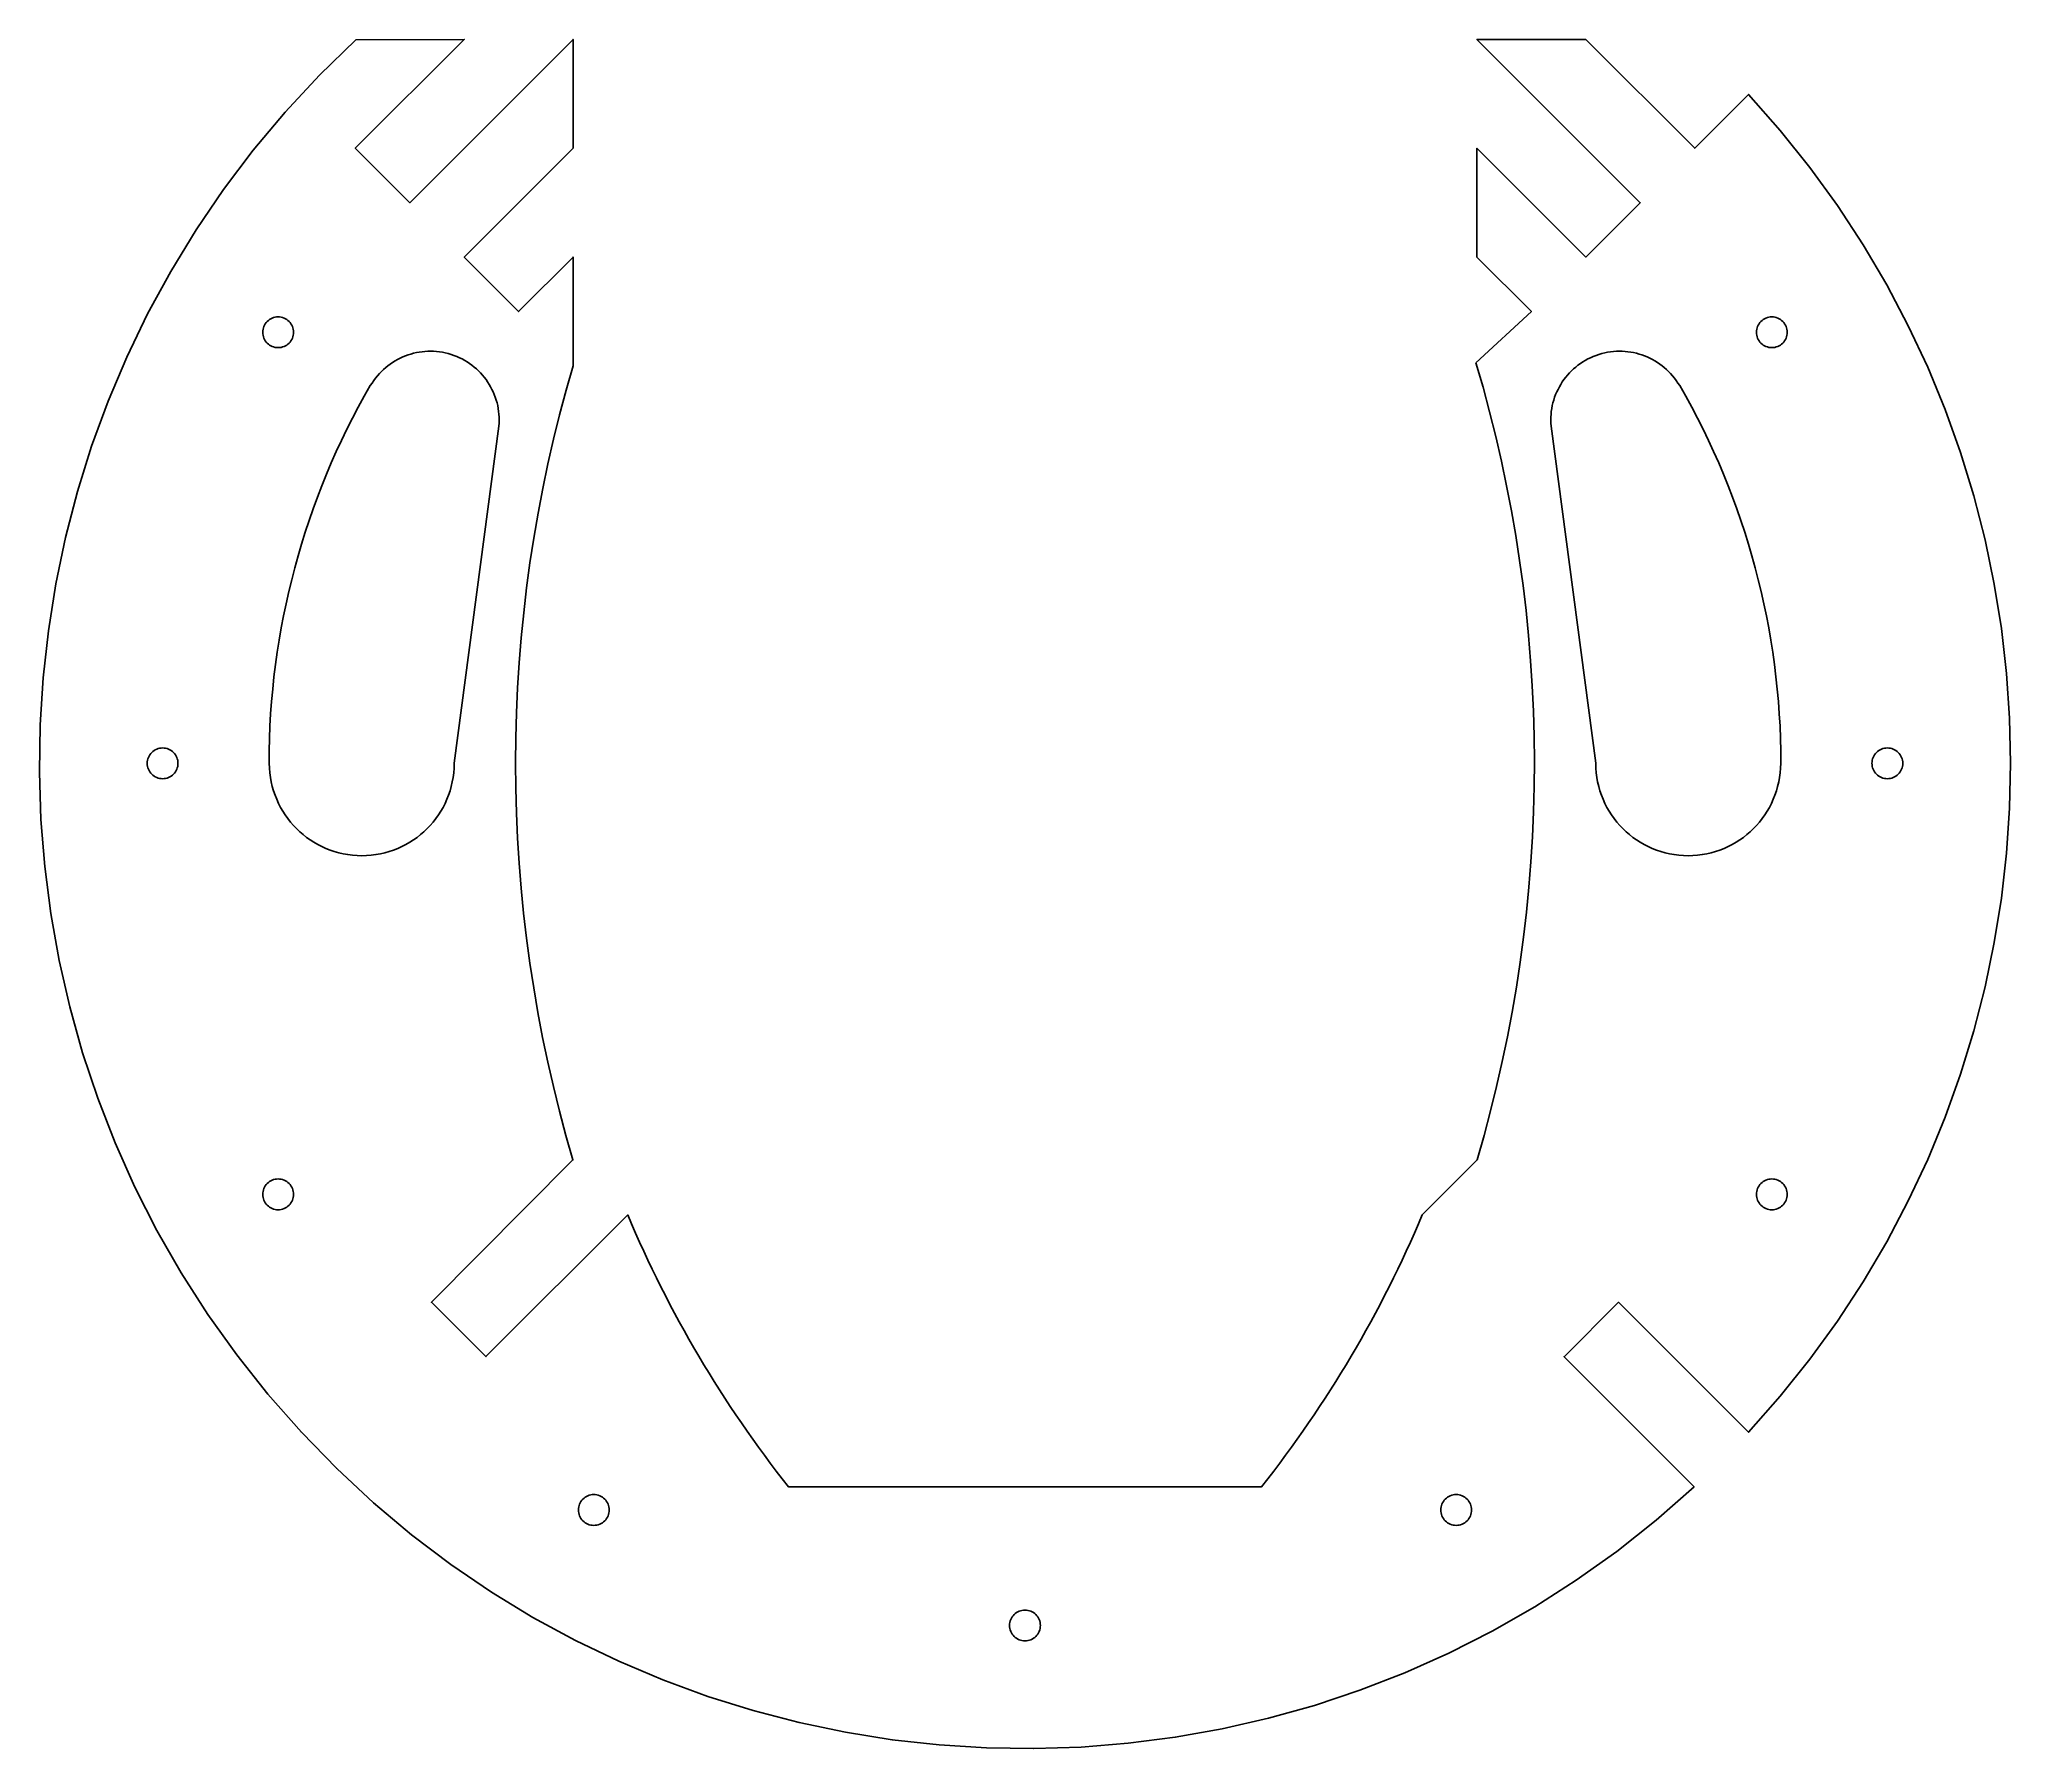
# Model space of a CAD drawing. Extents: x 0 to 16, y 0 to 13.9.
import ezdxf

# ---------------------------------------------------------------- set-up
doc = ezdxf.new("R2010")
doc.units = 0
doc.layers.get('0').update_dxf_attribs({"color": 1, "linetype": 'CONTINUOUS'})

msp = doc.modelspace()

# ---------------------------------------------------------------- linework, layer by layer
for points in [[(11.6603, 11.2525), (12.1101, 11.6681), (12.1101, 11.6681), (11.6681, 12.1101), (11.6681, 12.1101), (11.6681, 12.9939), (11.6681, 12.9939), (12.552, 12.1101), (12.552, 12.1101), (12.9939, 12.552), (12.9939, 12.552), (11.6681, 13.8778), (11.6681, 13.8778), (12.552, 13.8778), (12.552, 13.8778), (13.4359, 12.9939), (13.4359, 12.9939), (13.8734, 13.4318), (13.8734, 13.4318), (14.1309, 13.1395), (14.1309, 13.1395), (14.3718, 12.8382), (14.3718, 12.8382), (14.5961, 12.5283), (14.5961, 12.5283), (14.8038, 12.2104), (14.8038, 12.2104), (14.9949, 11.8853), (14.9949, 11.8853), (15.1693, 11.5534), (15.1693, 11.5534), (15.3272, 11.2155), (15.3272, 11.2155), (15.4684, 10.872), (15.4684, 10.872), (15.593, 10.5237), (15.593, 10.5237), (15.701, 10.1711), (15.701, 10.1711), (15.7924, 9.81482), (15.7924, 9.81482), (15.8671, 9.45552), (15.8671, 9.45552), (15.9253, 9.09377), (15.9253, 9.09377), (15.9668, 8.7302), (15.9668, 8.7302), (15.9917, 8.3654), (15.9917, 8.3654), (16, 8), (16, 8), (15.9917, 7.6346), (15.9917, 7.6346), (15.9668, 7.2698), (15.9668, 7.2698), (15.9253, 6.90623), (15.9253, 6.90623), (15.8671, 6.54448), (15.8671, 6.54448), (15.7924, 6.18518), (15.7924, 6.18518), (15.701, 5.82892), (15.701, 5.82892), (15.593, 5.47632), (15.593, 5.47632), (15.4684, 5.12799), (15.4684, 5.12799), (15.3272, 4.78455), (15.3272, 4.78455), (15.1693, 4.44658), (15.1693, 4.44658), (14.9949, 4.11472), (14.9949, 4.11472), (14.8038, 3.78957), (14.8038, 3.78957), (14.5961, 3.47173), (14.5961, 3.47173), (14.3718, 3.16182), (14.3718, 3.16182), (14.1309, 2.86045), (14.1309, 2.86045), (13.8734, 2.56823), (13.8734, 2.56823), (12.8176, 3.62438), (12.8176, 3.62438), (12.3756, 3.18244), (12.3756, 3.18244), (13.4317, 2.12665), (13.4317, 2.12665), (13.1224, 1.85478), (13.1224, 1.85478), (12.8032, 1.60161), (12.8032, 1.60161), (12.4747, 1.36713), (12.4747, 1.36713), (12.1377, 1.15129), (12.1377, 1.15129), (11.7929, 0.954086), (11.7929, 0.954086), (11.441, 0.775475), (11.441, 0.775475), (11.0827, 0.615433), (11.0827, 0.615433), (10.7187, 0.473932), (10.7187, 0.473932), (10.3498, 0.350946), (10.3498, 0.350946), (9.97657, 0.246445), (9.97657, 0.246445), (9.59983, 0.160403), (9.59983, 0.160403), (9.22024, 0.092791), (9.22024, 0.092791), (8.83853, 0.043583), (8.83853, 0.043583), (8.4554, 0.012749), (8.4554, 0.012749), (8.07157, 0.000263), (8.07157, 0.000263), (7.68774, 0.006097), (7.68774, 0.006097), (7.30462, 0.030222), (7.30462, 0.030222), (6.92293, 0.072611), (6.92293, 0.072611), (6.54338, 0.133237), (6.54338, 0.133237), (6.16667, 0.212072), (6.16667, 0.212072), (5.79351, 0.309087), (5.79351, 0.309087), (5.42463, 0.424255), (5.42463, 0.424255), (5.06071, 0.557549), (5.06071, 0.557549), (4.70249, 0.708941), (4.70249, 0.708941), (4.35066, 0.878402), (4.35066, 0.878402), (4.00594, 1.06591), (4.00594, 1.06591), (3.66904, 1.27142), (3.66904, 1.27142), (3.34067, 1.49493), (3.34067, 1.49493), (3.02153, 1.73639), (3.02153, 1.73639), (2.71234, 1.99579), (2.71234, 1.99579), (2.41381, 2.27308), (2.41381, 2.27308), (2.12665, 2.56826), (2.12665, 2.56826), (1.85478, 2.87757), (1.85478, 2.87757), (1.60161, 3.19682), (1.60161, 3.19682), (1.36713, 3.5253), (1.36713, 3.5253), (1.15129, 3.8623), (1.15129, 3.8623), (0.954086, 4.2071), (0.954086, 4.2071), (0.775475, 4.55901), (0.775475, 4.55901), (0.615433, 4.91731), (0.615433, 4.91731), (0.473932, 5.28128), (0.473932, 5.28128), (0.350946, 5.65023), (0.350946, 5.65023), (0.246445, 6.02343), (0.246445, 6.02343), (0.160403, 6.40017), (0.160403, 6.40017), (0.092792, 6.77976), (0.092792, 6.77976), (0.043583, 7.16147), (0.043583, 7.16147), (0.012749, 7.5446), (0.012749, 7.5446), (0.000263, 7.92843), (0.000263, 7.92843), (0.006097, 8.31226), (0.006097, 8.31226), (0.030222, 8.69538), (0.030222, 8.69538), (0.072611, 9.07707), (0.072611, 9.07707), (0.133237, 9.45662), (0.133237, 9.45662), (0.212071, 9.83333), (0.212071, 9.83333), (0.309087, 10.2065), (0.309087, 10.2065), (0.424255, 10.5754), (0.424255, 10.5754), (0.557549, 10.9393), (0.557549, 10.9393), (0.708941, 11.2975), (0.708941, 11.2975), (0.878402, 11.6493), (0.878402, 11.6493), (1.06591, 11.9941), (1.06591, 11.9941), (1.27142, 12.331), (1.27142, 12.331), (1.49493, 12.6593), (1.49493, 12.6593), (1.73639, 12.9785), (1.73639, 12.9785), (1.99579, 13.2877), (1.99579, 13.2877), (2.27308, 13.5862), (2.27308, 13.5862), (2.56826, 13.8733), (2.56826, 13.8733), (3.448, 13.8778), (3.448, 13.8778), (2.56412, 12.9939), (2.56412, 12.9939), (3.00606, 12.552), (3.00606, 12.552), (4.33188, 13.8778), (4.33188, 13.8778), (4.33188, 12.9939), (4.33188, 12.9939), (3.448, 12.1101), (3.448, 12.1101), (3.88994, 11.6681), (3.88994, 11.6681), (4.33188, 12.1101), (4.33188, 12.1101), (4.33188, 11.2262), (4.33188, 11.2262), (4.27542, 11.0286), (4.27542, 11.0286), (4.2226, 10.8302), (4.2226, 10.8302), (4.17342, 10.6312), (4.17342, 10.6312), (4.12788, 10.4315), (4.12788, 10.4315), (4.08597, 10.2312), (4.08597, 10.2312), (4.04771, 10.0304), (4.04771, 10.0304), (4.01308, 9.82903), (4.01308, 9.82903), (3.9821, 9.62727), (3.9821, 9.62727), (3.95475, 9.42511), (3.95475, 9.42511), (3.93104, 9.2226), (3.93104, 9.2226), (3.91097, 9.0198), (3.91097, 9.0198), (3.89454, 8.81675), (3.89454, 8.81675), (3.88175, 8.6135), (3.88175, 8.6135), (3.8726, 8.4101), (3.8726, 8.4101), (3.86708, 8.2066), (3.86708, 8.2066), (3.86521, 8.00306), (3.86521, 8.00306), (3.86697, 7.79951), (3.86697, 7.79951), (3.87238, 7.59601), (3.87238, 7.59601), (3.88142, 7.3926), (3.88142, 7.3926), (3.8941, 7.18935), (3.8941, 7.18935), (3.91043, 6.98629), (3.91043, 6.98629), (3.93039, 6.78348), (3.93039, 6.78348), (3.95399, 6.58096), (3.95399, 6.58096), (3.98123, 6.37878), (3.98123, 6.37878), (4.0121, 6.177), (4.0121, 6.177), (4.04662, 5.97566), (4.04662, 5.97566), (4.08478, 5.77481), (4.08478, 5.77481), (4.12657, 5.57451), (4.12657, 5.57451), (4.17201, 5.37479), (4.17201, 5.37479), (4.22109, 5.17572), (4.22109, 5.17572), (4.2738, 4.97733), (4.2738, 4.97733), (4.33015, 4.77969), (4.33015, 4.77969), (3.18262, 3.62456), (3.18262, 3.62456), (3.62456, 3.18262), (3.62456, 3.18262), (4.77541, 4.33398), (4.77541, 4.33398), (4.8069, 4.25991), (4.8069, 4.25991), (4.83902, 4.18613), (4.83902, 4.18613), (4.87175, 4.11265), (4.87175, 4.11265), (4.9051, 4.03946), (4.9051, 4.03946), (4.93906, 3.96658), (4.93906, 3.96658), (4.97363, 3.894), (4.97363, 3.894), (5.00881, 3.82173), (5.00881, 3.82173), (5.0446, 3.74978), (5.0446, 3.74978), (5.08099, 3.67814), (5.08099, 3.67814), (5.11799, 3.60682), (5.11799, 3.60682), (5.15558, 3.53582), (5.15558, 3.53582), (5.19377, 3.46516), (5.19377, 3.46516), (5.23256, 3.39482), (5.23256, 3.39482), (5.27194, 3.32482), (5.27194, 3.32482), (5.31192, 3.25516), (5.31192, 3.25516), (5.35248, 3.18584), (5.35248, 3.18584), (5.39363, 3.11687), (5.39363, 3.11687), (5.43536, 3.04825), (5.43536, 3.04825), (5.47768, 2.97999), (5.47768, 2.97999), (5.52057, 2.91208), (5.52057, 2.91208), (5.56405, 2.84453), (5.56405, 2.84453), (5.6081, 2.77735), (5.6081, 2.77735), (5.65272, 2.71054), (5.65272, 2.71054), (5.69791, 2.6441), (5.69791, 2.6441), (5.74368, 2.57804), (5.74368, 2.57804), (5.79001, 2.51236), (5.79001, 2.51236), (5.8369, 2.44706), (5.8369, 2.44706), (5.88436, 2.38215), (5.88436, 2.38215), (5.93238, 2.31764), (5.93238, 2.31764), (5.98095, 2.25351), (5.98095, 2.25351), (6.03008, 2.18979), (6.03008, 2.18979), (6.07977, 2.12647), (6.07977, 2.12647), (9.92023, 2.12647), (9.92023, 2.12647), (9.96992, 2.18979), (9.96992, 2.18979), (10.019, 2.25351), (10.019, 2.25351), (10.0676, 2.31764), (10.0676, 2.31764), (10.1156, 2.38215), (10.1156, 2.38215), (10.1631, 2.44706), (10.1631, 2.44706), (10.21, 2.51236), (10.21, 2.51236), (10.2563, 2.57804), (10.2563, 2.57804), (10.3021, 2.6441), (10.3021, 2.6441), (10.3473, 2.71054), (10.3473, 2.71054), (10.3919, 2.77735), (10.3919, 2.77735), (10.436, 2.84453), (10.436, 2.84453), (10.4794, 2.91208), (10.4794, 2.91208), (10.5223, 2.97999), (10.5223, 2.97999), (10.5646, 3.04825), (10.5646, 3.04825), (10.6064, 3.11687), (10.6064, 3.11687), (10.6475, 3.18584), (10.6475, 3.18584), (10.6881, 3.25516), (10.6881, 3.25516), (10.7281, 3.32482), (10.7281, 3.32482), (10.7674, 3.39482), (10.7674, 3.39482), (10.8062, 3.46516), (10.8062, 3.46516), (10.8444, 3.53582), (10.8444, 3.53582), (10.882, 3.60682), (10.882, 3.60682), (10.919, 3.67814), (10.919, 3.67814), (10.9554, 3.74978), (10.9554, 3.74978), (10.9912, 3.82173), (10.9912, 3.82173), (11.0264, 3.894), (11.0264, 3.894), (11.0609, 3.96658), (11.0609, 3.96658), (11.0949, 4.03946), (11.0949, 4.03946), (11.1282, 4.11265), (11.1282, 4.11265), (11.161, 4.18613), (11.161, 4.18613), (11.1931, 4.25991), (11.1931, 4.25991), (11.2246, 4.33398), (11.2246, 4.33398), (11.6698, 4.77968), (11.6698, 4.77968), (11.7264, 4.97813), (11.7264, 4.97813), (11.7793, 5.17732), (11.7793, 5.17732), (11.8286, 5.3772), (11.8286, 5.3772), (11.8741, 5.57773), (11.8741, 5.57773), (11.916, 5.77885), (11.916, 5.77885), (11.9543, 5.98052), (11.9543, 5.98052), (11.9888, 6.18267), (11.9888, 6.18267), (12.0197, 6.38528), (12.0197, 6.38528), (12.0469, 6.58827), (12.0469, 6.58827), (12.0705, 6.79161), (12.0705, 6.79161), (12.0904, 6.99525), (12.0904, 6.99525), (12.1066, 7.19913), (12.1066, 7.19913), (12.1191, 7.4032), (12.1191, 7.4032), (12.128, 7.60742), (12.128, 7.60742), (12.1332, 7.81173), (12.1332, 7.81173), (12.1348, 8.01609), (12.1348, 8.01609), (12.1327, 8.22044), (12.1327, 8.22044), (12.1269, 8.42474), (12.1269, 8.42474), (12.1174, 8.62893), (12.1174, 8.62893), (12.1043, 8.83296), (12.1043, 8.83296), (12.0875, 9.0368), (12.0875, 9.0368), (12.067, 9.24037), (12.067, 9.24037), (12.0429, 9.44365), (12.0429, 9.44365), (12.0151, 9.64656), (12.0151, 9.64656), (11.9836, 9.84908), (11.9836, 9.84908), (11.9485, 10.0511), (11.9485, 10.0511), (11.9097, 10.2527), (11.9097, 10.2527), (11.8672, 10.4537), (11.8672, 10.4537), (11.8211, 10.6541), (11.8211, 10.6541), (11.7713, 10.8538), (11.7713, 10.8538), (11.7178, 11.0529), (11.7178, 11.0529), (11.6607, 11.2512)], [(1.90154, 11.3804), (1.91344, 11.3774), (1.92557, 11.3756), (1.93782, 11.375), (1.95007, 11.3756), (1.96221, 11.3774), (1.97411, 11.3804), (1.98566, 11.3845), (1.99675, 11.3898), (2.00727, 11.3961), (2.01712, 11.4034), (2.02621, 11.4116), (2.03445, 11.4207), (2.04176, 11.4306), (2.04806, 11.4411), (2.05331, 11.4522), (2.05744, 11.4637), (2.06042, 11.4756), (2.06222, 11.4877), (2.06282, 11.5), (2.06222, 11.5123), (2.06042, 11.5244), (2.05744, 11.5363), (2.05331, 11.5478), (2.04806, 11.5589), (2.04176, 11.5694), (2.03445, 11.5793), (2.02621, 11.5884), (2.01712, 11.5966), (2.00727, 11.6039), (1.99675, 11.6102), (1.98566, 11.6155), (1.97411, 11.6196), (1.96221, 11.6226), (1.95007, 11.6244), (1.93782, 11.625), (1.92557, 11.6244), (1.91344, 11.6226), (1.90154, 11.6196), (1.88999, 11.6155), (1.8789, 11.6102), (1.86838, 11.6039), (1.85852, 11.5966), (1.84943, 11.5884), (1.8412, 11.5793), (1.83389, 11.5694), (1.82758, 11.5589), (1.82234, 11.5478), (1.8182, 11.5363), (1.81522, 11.5244), (1.81342, 11.5123), (1.81282, 11.5), (1.81342, 11.4877), (1.81522, 11.4756), (1.8182, 11.4637), (1.82234, 11.4522), (1.82758, 11.4411), (1.83389, 11.4306), (1.8412, 11.4207), (1.84943, 11.4116), (1.85852, 11.4034), (1.86838, 11.3961), (1.8789, 11.3898), (1.88999, 11.3845), (1.88999, 11.3845)], [(1.81522, 11.5244), (1.81522, 11.5244)], [(1.8182, 11.5363), (1.8182, 11.5363)], [(1.82234, 11.5478), (1.82234, 11.5478)], [(1.82758, 11.5589), (1.82758, 11.5589)], [(1.83389, 11.5694), (1.83389, 11.5694)], [(1.8412, 11.5793), (1.8412, 11.5793)], [(1.84943, 11.5884), (1.84943, 11.5884)], [(1.85852, 11.5966), (1.85852, 11.5966)], [(1.86838, 11.6039), (1.86838, 11.6039)], [(1.8789, 11.6102), (1.8789, 11.6102)], [(1.88999, 11.6155), (1.88999, 11.6155)], [(1.90154, 11.6196), (1.90154, 11.6196)], [(1.91344, 11.6226), (1.91344, 11.6226)], [(1.92557, 11.6244), (1.92557, 11.6244)], [(1.93782, 11.625), (1.93782, 11.625)], [(1.95007, 11.6244), (1.95007, 11.6244)], [(1.96221, 11.6226), (1.96221, 11.6226)], [(1.97411, 11.6196), (1.97411, 11.6196)], [(1.98566, 11.6155), (1.98566, 11.6155)], [(1.99675, 11.6102), (1.99675, 11.6102)], [(2.00727, 11.6039), (2.00727, 11.6039)], [(2.01712, 11.5966), (2.01712, 11.5966)], [(2.02621, 11.5884), (2.02621, 11.5884)], [(2.03445, 11.5793), (2.03445, 11.5793)], [(2.04176, 11.5694), (2.04176, 11.5694)], [(2.04806, 11.5589), (2.04806, 11.5589)], [(2.05331, 11.5478), (2.05331, 11.5478)], [(2.05744, 11.5363), (2.05744, 11.5363)], [(2.06042, 11.5244), (2.06042, 11.5244)], [(14.1872, 11.5), (14.1866, 11.5123), (14.1848, 11.5244), (14.1818, 11.5363), (14.1777, 11.5478), (14.1724, 11.5589), (14.1661, 11.5694), (14.1588, 11.5793), (14.1506, 11.5884), (14.1415, 11.5966), (14.1316, 11.6039), (14.1211, 11.6102), (14.11, 11.6155), (14.0985, 11.6196), (14.0866, 11.6226), (14.0744, 11.6244), (14.0622, 11.625), (14.0499, 11.6244), (14.0378, 11.6226), (14.0259, 11.6196), (14.0143, 11.6155), (14.0033, 11.6102), (13.9927, 11.6039), (13.9829, 11.5966), (13.9738, 11.5884), (13.9656, 11.5793), (13.9582, 11.5694), (13.9519, 11.5589), (13.9467, 11.5478), (13.9426, 11.5363), (13.9396, 11.5244), (13.9378, 11.5123), (13.9372, 11.5), (13.9378, 11.4877), (13.9396, 11.4756), (13.9426, 11.4637), (13.9467, 11.4522), (13.9519, 11.4411), (13.9582, 11.4306), (13.9656, 11.4207), (13.9738, 11.4116), (13.9829, 11.4034), (13.9927, 11.3961), (14.0033, 11.3898), (14.0143, 11.3845), (14.0259, 11.3804), (14.0378, 11.3774), (14.0499, 11.3756), (14.0622, 11.375), (14.0744, 11.3756), (14.0866, 11.3774), (14.0985, 11.3804), (14.11, 11.3845), (14.1211, 11.3898), (14.1316, 11.3961), (14.1415, 11.4034), (14.1506, 11.4116), (14.1588, 11.4207), (14.1661, 11.4306), (14.1724, 11.4411), (14.1777, 11.4522), (14.1818, 11.4637), (14.1848, 11.4756), (14.1866, 11.4877), (14.1866, 11.4877)], [(13.9396, 11.5244), (13.9396, 11.5244)], [(13.9426, 11.5363), (13.9426, 11.5363)], [(13.9467, 11.5478), (13.9467, 11.5478)], [(13.9519, 11.5589), (13.9519, 11.5589)], [(13.9582, 11.5694), (13.9582, 11.5694)], [(13.9656, 11.5793), (13.9656, 11.5793)], [(13.9738, 11.5884), (13.9738, 11.5884)], [(13.9829, 11.5966), (13.9829, 11.5966)], [(13.9927, 11.6039), (13.9927, 11.6039)], [(14.0033, 11.6102), (14.0033, 11.6102)], [(14.0143, 11.6155), (14.0143, 11.6155)], [(14.0259, 11.6196), (14.0259, 11.6196)], [(14.0378, 11.6226), (14.0378, 11.6226)], [(14.0499, 11.6244), (14.0499, 11.6244)], [(14.0622, 11.625), (14.0622, 11.625)], [(14.0744, 11.6244), (14.0744, 11.6244)], [(14.0866, 11.6226), (14.0866, 11.6226)], [(14.0985, 11.6196), (14.0985, 11.6196)], [(14.11, 11.6155), (14.11, 11.6155)], [(14.1211, 11.6102), (14.1211, 11.6102)], [(14.1316, 11.6039), (14.1316, 11.6039)], [(14.1415, 11.5966), (14.1415, 11.5966)], [(14.1506, 11.5884), (14.1506, 11.5884)], [(14.1588, 11.5793), (14.1588, 11.5793)], [(14.1661, 11.5694), (14.1661, 11.5694)], [(14.1724, 11.5589), (14.1724, 11.5589)], [(14.1777, 11.5478), (14.1777, 11.5478)], [(14.1818, 11.5363), (14.1818, 11.5363)], [(14.1848, 11.5244), (14.1848, 11.5244)], [(1.81282, 11.5), (1.81282, 11.5)], [(1.81342, 11.5123), (1.81342, 11.5123)], [(1.81342, 11.4877), (1.81342, 11.4877)], [(1.81522, 11.4756), (1.81522, 11.4756)], [(1.8182, 11.4637), (1.8182, 11.4637)], [(1.82234, 11.4522), (1.82234, 11.4522)], [(1.82758, 11.4411), (1.82758, 11.4411)], [(1.83389, 11.4306), (1.83389, 11.4306)], [(1.8412, 11.4207), (1.8412, 11.4207)], [(1.84943, 11.4116), (1.84943, 11.4116)], [(1.85852, 11.4034), (1.85852, 11.4034)], [(1.86838, 11.3961), (1.86838, 11.3961)], [(1.8789, 11.3898), (1.8789, 11.3898)], [(1.90154, 11.3804), (1.88999, 11.3845)], [(1.90154, 11.3804), (1.90154, 11.3804)], [(1.91344, 11.3774), (1.91344, 11.3774)], [(1.92557, 11.3756), (1.92557, 11.3756)], [(1.93782, 11.375), (1.93782, 11.375)], [(1.95007, 11.3756), (1.95007, 11.3756)], [(1.96221, 11.3774), (1.96221, 11.3774)], [(1.97411, 11.3804), (1.97411, 11.3804)], [(1.98566, 11.3845), (1.98566, 11.3845)], [(1.99675, 11.3898), (1.99675, 11.3898)], [(2.00727, 11.3961), (2.00727, 11.3961)], [(2.01712, 11.4034), (2.01712, 11.4034)], [(2.02621, 11.4116), (2.02621, 11.4116)], [(2.03445, 11.4207), (2.03445, 11.4207)], [(2.04176, 11.4306), (2.04176, 11.4306)], [(2.04806, 11.4411), (2.04806, 11.4411)], [(2.05331, 11.4522), (2.05331, 11.4522)], [(2.05744, 11.4637), (2.05744, 11.4637)], [(2.06042, 11.4756), (2.06042, 11.4756)], [(2.06222, 11.5123), (2.06222, 11.5123)], [(2.06222, 11.4877), (2.06222, 11.4877)], [(2.06282, 11.5), (2.06282, 11.5)], [(13.9372, 11.5), (13.9372, 11.5)], [(13.9378, 11.5123), (13.9378, 11.5123)], [(13.9378, 11.4877), (13.9378, 11.4877)], [(13.9396, 11.4756), (13.9396, 11.4756)], [(13.9426, 11.4637), (13.9426, 11.4637)], [(13.9467, 11.4522), (13.9467, 11.4522)], [(13.9519, 11.4411), (13.9519, 11.4411)], [(13.9582, 11.4306), (13.9582, 11.4306)], [(13.9656, 11.4207), (13.9656, 11.4207)], [(13.9738, 11.4116), (13.9738, 11.4116)], [(13.9829, 11.4034), (13.9829, 11.4034)], [(13.9927, 11.3961), (13.9927, 11.3961)], [(14.0033, 11.3898), (14.0033, 11.3898)], [(14.0143, 11.3845), (14.0143, 11.3845)], [(14.0259, 11.3804), (14.0259, 11.3804)], [(14.0378, 11.3774), (14.0378, 11.3774)], [(14.0499, 11.3756), (14.0499, 11.3756)], [(14.0622, 11.375), (14.0622, 11.375)], [(14.0744, 11.3756), (14.0744, 11.3756)], [(14.0866, 11.3774), (14.0866, 11.3774)], [(14.0985, 11.3804), (14.0985, 11.3804)], [(14.11, 11.3845), (14.11, 11.3845)], [(14.1211, 11.3898), (14.1211, 11.3898)], [(14.1316, 11.3961), (14.1316, 11.3961)], [(14.1415, 11.4034), (14.1415, 11.4034)], [(14.1506, 11.4116), (14.1506, 11.4116)], [(14.1588, 11.4207), (14.1588, 11.4207)], [(14.1661, 11.4306), (14.1661, 11.4306)], [(14.1724, 11.4411), (14.1724, 11.4411)], [(14.1777, 11.4522), (14.1777, 11.4522)], [(14.1818, 11.4637), (14.1818, 11.4637)], [(14.1848, 11.4756), (14.1848, 11.4756)], [(14.1866, 11.5123), (14.1866, 11.5123)], [(14.1872, 11.5), (14.1866, 11.4877)], [(14.1872, 11.5), (14.1872, 11.5)], [(2.07294, 9.58815), (2.04781, 9.49123), (2.02427, 9.39391), (2.00232, 9.29621), (1.98196, 9.19814), (1.96321, 9.09973), (1.94605, 9.00099), (1.9305, 8.90195), (1.91657, 8.80262), (1.90426, 8.70302), (1.89357, 8.60318), (1.88451, 8.5031), (1.87709, 8.40282), (1.87131, 8.30235), (1.86717, 8.20171), (1.86468, 8.10092), (1.86385, 8), (1.86801, 7.96141), (1.87091, 7.92332), (1.87568, 7.88578), (1.88227, 7.84885), (1.89065, 7.81256), (1.90075, 7.77697), (1.91254, 7.74212), (1.92597, 7.70807), (1.94099, 7.67484), (1.95755, 7.64251), (1.97561, 7.6111), (1.99512, 7.58067), (2.01603, 7.55126), (2.0383, 7.52293), (2.06187, 7.49572), (2.0867, 7.46967), (2.11275, 7.44484), (2.13996, 7.42126), (2.1683, 7.399), (2.1977, 7.37809), (2.22813, 7.35858), (2.25954, 7.34052), (2.29188, 7.32396), (2.3251, 7.30894), (2.35916, 7.29551), (2.39401, 7.28372), (2.4296, 7.27361), (2.46588, 7.26524), (2.50282, 7.25864), (2.54035, 7.25387), (2.57844, 7.25098), (2.61703, 7.25), (2.65563, 7.25098), (2.69372, 7.25387), (2.73125, 7.25864), (2.76818, 7.26524), (2.80447, 7.27361), (2.84006, 7.28372), (2.87491, 7.29551), (2.90897, 7.30894), (2.94219, 7.32396), (2.97453, 7.34052), (3.00594, 7.35858), (3.03637, 7.37809), (3.06577, 7.399), (3.0941, 7.42126), (3.12132, 7.44484), (3.14736, 7.46967), (3.1722, 7.49572), (3.19577, 7.52293), (3.21803, 7.55126), (3.23895, 7.58067), (3.25845, 7.6111), (3.27651, 7.64251), (3.29308, 7.67484), (3.30809, 7.70807), (3.32152, 7.74212), (3.33331, 7.77697), (3.34342, 7.81256), (3.3518, 7.84885), (3.35839, 7.88578), (3.36316, 7.92332), (3.36606, 7.96141), (3.36703, 8), (3.73001, 10.7369), (3.73167, 10.7614), (3.73226, 10.7857), (3.7318, 10.8098), (3.73032, 10.8338), (3.72782, 10.8575), (3.72432, 10.881), (3.71985, 10.9043), (3.71441, 10.9272), (3.70804, 10.9498), (3.70074, 10.9721), (3.69253, 10.9939), (3.68343, 11.0154), (3.67346, 11.0365), (3.66263, 11.0571), (3.65097, 11.0772), (3.63849, 11.0968), (3.62521, 11.1159), (3.61114, 11.1344), (3.59631, 11.1523), (3.58072, 11.1697), (3.56441, 11.1863), (3.54738, 11.2024), (3.52966, 11.2177), (3.51126, 11.2323), (3.4922, 11.2461), (3.47249, 11.2592), (3.45216, 11.2715), (3.43122, 11.283), (3.40969, 11.2936), (3.38759, 11.3033), (3.36493, 11.3121), (3.34174, 11.32), (3.31822, 11.3269), (3.29461, 11.3327), (3.27094, 11.3375), (3.24722, 11.3412), (3.2235, 11.3439), (3.1998, 11.3455), (3.17616, 11.3462), (3.15259, 11.3458), (3.12914, 11.3444), (3.10583, 11.3421), (3.08269, 11.3388), (3.05975, 11.3345), (3.03704, 11.3293), (3.01459, 11.3232), (2.99243, 11.3162), (2.97059, 11.3082), (2.9491, 11.2993), (2.92799, 11.2896), (2.90728, 11.279), (2.88701, 11.2675), (2.86721, 11.2551), (2.8479, 11.242), (2.82913, 11.2279), (2.8109, 11.2131), (2.79327, 11.1975), (2.77624, 11.1811), (2.75987, 11.1639), (2.74416, 11.1459), (2.72917, 11.1271), (2.7149, 11.1077), (2.7014, 11.0874), (2.68594, 11.0681), (2.6362, 10.9803), (2.58796, 10.8917), (2.54122, 10.8025), (2.49599, 10.7126), (2.45228, 10.622), (2.41009, 10.5308), (2.36942, 10.439), (2.33029, 10.3466), (2.29269, 10.2536), (2.25663, 10.1601), (2.22212, 10.066), (2.18916, 9.97139), (2.15775, 9.87628), (2.12791, 9.7807), (2.09964, 9.68464), (2.09964, 9.68464)], [(2.8109, 11.2131), (2.8109, 11.2131)], [(2.82913, 11.2279), (2.82913, 11.2279)], [(2.8479, 11.242), (2.8479, 11.242)], [(2.86721, 11.2551), (2.86721, 11.2551)], [(2.88701, 11.2675), (2.88701, 11.2675)], [(2.90728, 11.279), (2.90728, 11.279)], [(2.92799, 11.2896), (2.92799, 11.2896)], [(2.9491, 11.2993), (2.9491, 11.2993)], [(2.97059, 11.3082), (2.97059, 11.3082)], [(2.99243, 11.3162), (2.99243, 11.3162)], [(3.01459, 11.3232), (3.01459, 11.3232)], [(3.03704, 11.3293), (3.03704, 11.3293)], [(3.05975, 11.3345), (3.05975, 11.3345)], [(3.08269, 11.3388), (3.08269, 11.3388)], [(3.10583, 11.3421), (3.10583, 11.3421)], [(3.12914, 11.3444), (3.12914, 11.3444)], [(3.15259, 11.3458), (3.15259, 11.3458)], [(3.17616, 11.3462), (3.17616, 11.3462)], [(3.1998, 11.3455), (3.1998, 11.3455)], [(3.2235, 11.3439), (3.2235, 11.3439)], [(3.24722, 11.3412), (3.24722, 11.3412)], [(3.27094, 11.3375), (3.27094, 11.3375)], [(3.29461, 11.3327), (3.29461, 11.3327)], [(3.31822, 11.3269), (3.31822, 11.3269)], [(3.34174, 11.32), (3.34174, 11.32)], [(3.36493, 11.3121), (3.36493, 11.3121)], [(3.38759, 11.3033), (3.38759, 11.3033)], [(3.40969, 11.2936), (3.40969, 11.2936)], [(3.43122, 11.283), (3.43122, 11.283)], [(3.45216, 11.2715), (3.45216, 11.2715)], [(3.47249, 11.2592), (3.47249, 11.2592)], [(3.4922, 11.2461), (3.4922, 11.2461)], [(3.51126, 11.2323), (3.51126, 11.2323)], [(3.52966, 11.2177), (3.52966, 11.2177)], [(3.54738, 11.2024), (3.54738, 11.2024)], [(11.6603, 11.2525), (11.6603, 11.2525)], [(13.9271, 9.58815), (13.9004, 9.68464), (13.8721, 9.7807), (13.8422, 9.87628), (13.8108, 9.97139), (13.7779, 10.066), (13.7434, 10.1601), (13.7073, 10.2536), (13.6697, 10.3466), (13.6306, 10.439), (13.5899, 10.5308), (13.5477, 10.622), (13.504, 10.7126), (13.4588, 10.8025), (13.412, 10.8917), (13.3638, 10.9803), (13.3141, 11.0681), (13.2986, 11.0874), (13.2851, 11.1077), (13.2708, 11.1271), (13.2558, 11.1459), (13.2401, 11.1639), (13.2238, 11.1811), (13.2067, 11.1975), (13.1891, 11.2131), (13.1709, 11.2279), (13.1521, 11.242), (13.1328, 11.2551), (13.113, 11.2675), (13.0927, 11.279), (13.072, 11.2896), (13.0509, 11.2993), (13.0294, 11.3082), (13.0076, 11.3162), (12.9854, 11.3232), (12.963, 11.3293), (12.9402, 11.3345), (12.9173, 11.3388), (12.8942, 11.3421), (12.8709, 11.3444), (12.8474, 11.3458), (12.8238, 11.3462), (12.8002, 11.3455), (12.7765, 11.3439), (12.7528, 11.3412), (12.7291, 11.3375), (12.7054, 11.3327), (12.6818, 11.3269), (12.6583, 11.32), (12.6351, 11.3121), (12.6124, 11.3033), (12.5903, 11.2936), (12.5688, 11.283), (12.5478, 11.2715), (12.5275, 11.2592), (12.5078, 11.2461), (12.4887, 11.2323), (12.4703, 11.2177), (12.4526, 11.2024), (12.4356, 11.1863), (12.4193, 11.1697), (12.4037, 11.1523), (12.3889, 11.1344), (12.3748, 11.1159), (12.3615, 11.0968), (12.349, 11.0772), (12.3374, 11.0571), (12.3265, 11.0365), (12.3166, 11.0154), (12.3075, 10.9939), (12.2993, 10.9721), (12.292, 10.9498), (12.2856, 10.9272), (12.2802, 10.9043), (12.2757, 10.881), (12.2722, 10.8575), (12.2697, 10.8338), (12.2682, 10.8098), (12.2677, 10.7857), (12.2683, 10.7614), (12.27, 10.7369), (12.633, 8), (12.6339, 7.96141), (12.6368, 7.92332), (12.6416, 7.88578), (12.6482, 7.84885), (12.6566, 7.81256), (12.6667, 7.77697), (12.6785, 7.74212), (12.6919, 7.70807), (12.7069, 7.67484), (12.7235, 7.64251), (12.7415, 7.6111), (12.7611, 7.58067), (12.782, 7.55126), (12.8042, 7.52293), (12.8278, 7.49572), (12.8526, 7.46967), (12.8787, 7.44484), (12.9059, 7.42126), (12.9342, 7.399), (12.9636, 7.37809), (12.9941, 7.35858), (13.0255, 7.34052), (13.0578, 7.32396), (13.091, 7.30894), (13.1251, 7.29551), (13.1599, 7.28372), (13.1955, 7.27361), (13.2318, 7.26524), (13.2687, 7.25864), (13.3063, 7.25387), (13.3444, 7.25098), (13.383, 7.25), (13.4216, 7.25098), (13.4596, 7.25387), (13.4972, 7.25864), (13.5341, 7.26524), (13.5704, 7.27361), (13.606, 7.28372), (13.6408, 7.29551), (13.6749, 7.30894), (13.7081, 7.32396), (13.7405, 7.34052), (13.7719, 7.35858), (13.8023, 7.37809), (13.8317, 7.399), (13.86, 7.42126), (13.8872, 7.44484), (13.9133, 7.46967), (13.9381, 7.49572), (13.9617, 7.52293), (13.984, 7.55126), (14.0049, 7.58067), (14.0244, 7.6111), (14.0424, 7.64251), (14.059, 7.67484), (14.074, 7.70807), (14.0875, 7.74212), (14.0992, 7.77697), (14.1094, 7.81256), (14.1177, 7.84885), (14.1243, 7.88578), (14.1291, 7.92332), (14.132, 7.96141), (14.1361, 8), (14.1353, 8.10092), (14.1328, 8.20171), (14.1287, 8.30235), (14.1229, 8.40282), (14.1155, 8.5031), (14.1064, 8.60318), (14.0957, 8.70302), (14.0834, 8.80262), (14.0695, 8.90195), (14.054, 9.00099), (14.0368, 9.09973), (14.018, 9.19814), (13.9977, 9.29621), (13.9757, 9.39391), (13.9522, 9.49123), (13.9522, 9.49123)], [(12.4526, 11.2024), (12.4526, 11.2024)], [(12.4703, 11.2177), (12.4703, 11.2177)], [(12.4887, 11.2323), (12.4887, 11.2323)], [(12.5078, 11.2461), (12.5078, 11.2461)], [(12.5275, 11.2592), (12.5275, 11.2592)], [(12.5478, 11.2715), (12.5478, 11.2715)], [(12.5688, 11.283), (12.5688, 11.283)], [(12.5903, 11.2936), (12.5903, 11.2936)], [(12.6124, 11.3033), (12.6124, 11.3033)], [(12.6351, 11.3121), (12.6351, 11.3121)], [(12.6583, 11.32), (12.6583, 11.32)], [(12.6818, 11.3269), (12.6818, 11.3269)], [(12.7054, 11.3327), (12.7054, 11.3327)], [(12.7291, 11.3375), (12.7291, 11.3375)], [(12.7528, 11.3412), (12.7528, 11.3412)], [(12.7765, 11.3439), (12.7765, 11.3439)], [(12.8002, 11.3455), (12.8002, 11.3455)], [(12.8238, 11.3462), (12.8238, 11.3462)], [(12.8474, 11.3458), (12.8474, 11.3458)], [(12.8709, 11.3444), (12.8709, 11.3444)], [(12.8942, 11.3421), (12.8942, 11.3421)], [(12.9173, 11.3388), (12.9173, 11.3388)], [(12.9402, 11.3345), (12.9402, 11.3345)], [(12.963, 11.3293), (12.963, 11.3293)], [(12.9854, 11.3232), (12.9854, 11.3232)], [(13.0076, 11.3162), (13.0076, 11.3162)], [(13.0294, 11.3082), (13.0294, 11.3082)], [(13.0509, 11.2993), (13.0509, 11.2993)], [(13.072, 11.2896), (13.072, 11.2896)], [(13.0927, 11.279), (13.0927, 11.279)], [(13.113, 11.2675), (13.113, 11.2675)], [(13.1328, 11.2551), (13.1328, 11.2551)], [(13.1521, 11.242), (13.1521, 11.242)], [(13.1709, 11.2279), (13.1709, 11.2279)], [(13.1891, 11.2131), (13.1891, 11.2131)], [(2.68594, 11.0681), (2.68594, 11.0681)], [(2.7014, 11.0874), (2.7014, 11.0874)], [(2.7149, 11.1077), (2.7149, 11.1077)], [(2.72917, 11.1271), (2.72917, 11.1271)], [(2.74416, 11.1459), (2.74416, 11.1459)], [(2.75987, 11.1639), (2.75987, 11.1639)], [(2.77624, 11.1811), (2.77624, 11.1811)], [(2.79327, 11.1975), (2.79327, 11.1975)], [(3.56441, 11.1863), (3.56441, 11.1863)], [(3.58072, 11.1697), (3.58072, 11.1697)], [(3.59631, 11.1523), (3.59631, 11.1523)], [(3.61114, 11.1344), (3.61114, 11.1344)], [(3.62521, 11.1159), (3.62521, 11.1159)], [(3.63849, 11.0968), (3.63849, 11.0968)], [(3.65097, 11.0772), (3.65097, 11.0772)], [(3.66263, 11.0571), (3.66263, 11.0571)], [(12.3374, 11.0571), (12.3374, 11.0571)], [(12.349, 11.0772), (12.349, 11.0772)], [(12.3615, 11.0968), (12.3615, 11.0968)], [(12.3748, 11.1159), (12.3748, 11.1159)], [(12.3889, 11.1344), (12.3889, 11.1344)], [(12.4037, 11.1523), (12.4037, 11.1523)], [(12.4193, 11.1697), (12.4193, 11.1697)], [(12.4356, 11.1863), (12.4356, 11.1863)], [(13.2067, 11.1975), (13.2067, 11.1975)], [(13.2238, 11.1811), (13.2238, 11.1811)], [(13.2401, 11.1639), (13.2401, 11.1639)], [(13.2558, 11.1459), (13.2558, 11.1459)], [(13.2708, 11.1271), (13.2708, 11.1271)], [(13.2851, 11.1077), (13.2851, 11.1077)], [(13.2986, 11.0874), (13.2986, 11.0874)], [(13.3141, 11.0681), (13.3141, 11.0681)], [(2.58796, 10.8917), (2.58796, 10.8917)], [(2.6362, 10.9803), (2.6362, 10.9803)], [(3.67346, 11.0365), (3.67346, 11.0365)], [(3.68343, 11.0154), (3.68343, 11.0154)], [(3.69253, 10.9939), (3.69253, 10.9939)], [(3.70074, 10.9721), (3.70074, 10.9721)], [(3.70804, 10.9498), (3.70804, 10.9498)], [(3.71441, 10.9272), (3.71441, 10.9272)], [(3.71985, 10.9043), (3.71985, 10.9043)], [(3.72432, 10.881), (3.72432, 10.881)], [(12.2757, 10.881), (12.2757, 10.881)], [(12.2802, 10.9043), (12.2802, 10.9043)], [(12.2856, 10.9272), (12.2856, 10.9272)], [(12.292, 10.9498), (12.292, 10.9498)], [(12.2993, 10.9721), (12.2993, 10.9721)], [(12.3075, 10.9939), (12.3075, 10.9939)], [(12.3166, 11.0154), (12.3166, 11.0154)], [(12.3265, 11.0365), (12.3265, 11.0365)], [(13.3638, 10.9803), (13.3638, 10.9803)], [(13.412, 10.8917), (13.412, 10.8917)], [(2.54122, 10.8025), (2.54122, 10.8025)], [(3.72782, 10.8575), (3.72782, 10.8575)], [(3.73001, 10.7369), (3.73001, 10.7369)], [(3.73032, 10.8338), (3.73032, 10.8338)], [(3.73167, 10.7614), (3.73167, 10.7614)], [(3.7318, 10.8098), (3.7318, 10.8098)], [(3.73226, 10.7857), (3.73226, 10.7857)], [(12.2677, 10.7857), (12.2677, 10.7857)], [(12.2682, 10.8098), (12.2682, 10.8098)], [(12.2683, 10.7614), (12.2683, 10.7614)], [(12.2697, 10.8338), (12.2697, 10.8338)], [(12.27, 10.7369), (12.27, 10.7369)], [(12.2722, 10.8575), (12.2722, 10.8575)], [(13.4588, 10.8025), (13.4588, 10.8025)], [(2.45228, 10.622), (2.45228, 10.622)], [(2.49599, 10.7126), (2.49599, 10.7126)], [(13.504, 10.7126), (13.504, 10.7126)], [(13.5477, 10.622), (13.5477, 10.622)], [(2.36942, 10.439), (2.36942, 10.439)], [(2.41009, 10.5308), (2.41009, 10.5308)], [(13.5899, 10.5308), (13.5899, 10.5308)], [(13.6306, 10.439), (13.6306, 10.439)], [(2.29269, 10.2536), (2.29269, 10.2536)], [(2.33029, 10.3466), (2.33029, 10.3466)], [(13.6697, 10.3466), (13.6697, 10.3466)], [(13.7073, 10.2536), (13.7073, 10.2536)], [(2.25663, 10.1601), (2.25663, 10.1601)], [(13.7434, 10.1601), (13.7434, 10.1601)], [(2.18916, 9.97139), (2.18916, 9.97139)], [(2.22212, 10.066), (2.22212, 10.066)], [(13.7779, 10.066), (13.7779, 10.066)], [(13.8108, 9.97139), (13.8108, 9.97139)], [(2.12791, 9.7807), (2.12791, 9.7807)], [(2.15775, 9.87628), (2.15775, 9.87628)], [(13.8422, 9.87628), (13.8422, 9.87628)], [(13.8721, 9.7807), (13.8721, 9.7807)], [(2.07294, 9.58815), (2.09964, 9.68464)], [(13.9004, 9.68464), (13.9004, 9.68464)], [(2.04781, 9.49123), (2.04781, 9.49123)], [(2.07294, 9.58815), (2.07294, 9.58815)], [(13.9271, 9.58815), (13.9522, 9.49123)], [(13.9271, 9.58815), (13.9271, 9.58815)], [(2.00232, 9.29621), (2.00232, 9.29621)], [(2.02427, 9.39391), (2.02427, 9.39391)], [(13.9757, 9.39391), (13.9757, 9.39391)], [(13.9977, 9.29621), (13.9977, 9.29621)], [(1.98196, 9.19814), (1.98196, 9.19814)], [(14.018, 9.19814), (14.018, 9.19814)], [(1.94605, 9.00099), (1.94605, 9.00099)], [(1.96321, 9.09973), (1.96321, 9.09973)], [(14.0368, 9.09973), (14.0368, 9.09973)], [(14.054, 9.00099), (14.054, 9.00099)], [(1.91657, 8.80262), (1.91657, 8.80262)], [(1.9305, 8.90195), (1.9305, 8.90195)], [(14.0695, 8.90195), (14.0695, 8.90195)], [(14.0834, 8.80262), (14.0834, 8.80262)], [(1.90426, 8.70302), (1.90426, 8.70302)], [(14.0957, 8.70302), (14.0957, 8.70302)], [(1.88451, 8.5031), (1.88451, 8.5031)], [(1.89357, 8.60318), (1.89357, 8.60318)], [(14.1064, 8.60318), (14.1064, 8.60318)], [(14.1155, 8.5031), (14.1155, 8.5031)], [(1.87709, 8.40282), (1.87709, 8.40282)], [(14.1229, 8.40282), (14.1229, 8.40282)], [(1.86717, 8.20171), (1.86717, 8.20171)], [(1.87131, 8.30235), (1.87131, 8.30235)], [(14.1287, 8.30235), (14.1287, 8.30235)], [(14.1328, 8.20171), (14.1328, 8.20171)], [(1.04784, 7.88452), (1.05892, 7.88976), (1.06945, 7.89607), (1.0793, 7.90337), (1.08839, 7.91161), (1.09663, 7.9207), (1.10393, 7.93055), (1.11024, 7.94108), (1.11548, 7.95216), (1.11962, 7.96371), (1.1226, 7.97561), (1.1244, 7.98775), (1.125, 8), (1.1244, 8.01225), (1.1226, 8.02439), (1.11962, 8.03629), (1.11548, 8.04784), (1.11024, 8.05892), (1.10393, 8.06945), (1.09663, 8.0793), (1.08839, 8.08839), (1.0793, 8.09663), (1.06945, 8.10393), (1.05892, 8.11024), (1.04784, 8.11548), (1.03629, 8.11962), (1.02439, 8.1226), (1.01225, 8.1244), (1, 8.125), (0.987748, 8.1244), (0.975614, 8.1226), (0.963714, 8.11962), (0.952165, 8.11548), (0.941075, 8.11024), (0.930554, 8.10393), (0.920701, 8.09663), (0.911612, 8.08839), (0.903374, 8.0793), (0.896066, 8.06945), (0.88976, 8.05892), (0.884515, 8.04784), (0.880382, 8.03629), (0.877402, 8.02439), (0.875602, 8.01225), (0.875, 8), (0.875602, 7.98775), (0.877402, 7.97561), (0.880382, 7.96371), (0.884515, 7.95216), (0.88976, 7.94108), (0.896066, 7.93055), (0.903374, 7.9207), (0.911612, 7.91161), (0.920701, 7.90337), (0.930554, 7.89607), (0.941075, 7.88976), (0.952165, 7.88452), (0.963714, 7.88038), (0.975614, 7.8774), (0.987748, 7.8756), (1, 7.875), (1.01225, 7.8756), (1.02439, 7.8774), (1.03629, 7.88038), (1.03629, 7.88038)], [(0.875, 8), (0.875, 8)], [(0.875602, 8.01225), (0.875602, 8.01225)], [(0.877402, 8.02439), (0.877402, 8.02439)], [(0.880382, 8.03629), (0.880382, 8.03629)], [(0.884515, 8.04784), (0.884515, 8.04784)], [(0.88976, 8.05892), (0.88976, 8.05892)], [(0.896066, 8.06945), (0.896066, 8.06945)], [(0.903374, 8.0793), (0.903374, 8.0793)], [(0.911612, 8.08839), (0.911612, 8.08839)], [(0.920701, 8.09663), (0.920701, 8.09663)], [(0.930554, 8.10393), (0.930554, 8.10393)], [(0.941075, 8.11024), (0.941075, 8.11024)], [(0.952165, 8.11548), (0.952165, 8.11548)], [(0.963714, 8.11962), (0.963714, 8.11962)], [(0.975614, 8.1226), (0.975614, 8.1226)], [(0.987748, 8.1244), (0.987748, 8.1244)], [(1, 8.125), (1, 8.125)], [(1.01225, 8.1244), (1.01225, 8.1244)], [(1.02439, 8.1226), (1.02439, 8.1226)], [(1.03629, 8.11962), (1.03629, 8.11962)], [(1.04784, 8.11548), (1.04784, 8.11548)], [(1.05892, 8.11024), (1.05892, 8.11024)], [(1.06945, 8.10393), (1.06945, 8.10393)], [(1.0793, 8.09663), (1.0793, 8.09663)], [(1.08839, 8.08839), (1.08839, 8.08839)], [(1.09663, 8.0793), (1.09663, 8.0793)], [(1.10393, 8.06945), (1.10393, 8.06945)], [(1.11024, 8.05892), (1.11024, 8.05892)], [(1.11548, 8.04784), (1.11548, 8.04784)], [(1.11962, 8.03629), (1.11962, 8.03629)], [(1.1226, 8.02439), (1.1226, 8.02439)], [(1.1244, 8.01225), (1.1244, 8.01225)], [(1.125, 8), (1.125, 8)], [(1.86385, 8), (1.86385, 8)], [(1.86468, 8.10092), (1.86468, 8.10092)], [(3.36703, 8), (3.36703, 8)], [(12.633, 8), (12.633, 8)], [(14.1353, 8.10092), (14.1353, 8.10092)], [(14.1361, 8), (14.1361, 8)], [(14.8898, 7.94108), (14.8961, 7.93055), (14.9034, 7.9207), (14.9116, 7.91161), (14.9207, 7.90337), (14.9306, 7.89607), (14.9411, 7.88976), (14.9522, 7.88452), (14.9637, 7.88038), (14.9756, 7.8774), (14.9877, 7.8756), (15, 7.875), (15.0123, 7.8756), (15.0244, 7.8774), (15.0363, 7.88038), (15.0478, 7.88452), (15.0589, 7.88976), (15.0694, 7.89607), (15.0793, 7.90337), (15.0884, 7.91161), (15.0966, 7.9207), (15.1039, 7.93055), (15.1102, 7.94108), (15.1155, 7.95216), (15.1196, 7.96371), (15.1226, 7.97561), (15.1244, 7.98775), (15.125, 8), (15.1244, 8.01225), (15.1226, 8.02439), (15.1196, 8.03629), (15.1155, 8.04784), (15.1102, 8.05892), (15.1039, 8.06945), (15.0966, 8.0793), (15.0884, 8.08839), (15.0793, 8.09663), (15.0694, 8.10393), (15.0589, 8.11024), (15.0478, 8.11548), (15.0363, 8.11962), (15.0244, 8.1226), (15.0123, 8.1244), (15, 8.125), (14.9877, 8.1244), (14.9756, 8.1226), (14.9637, 8.11962), (14.9522, 8.11548), (14.9411, 8.11024), (14.9306, 8.10393), (14.9207, 8.09663), (14.9116, 8.08839), (14.9034, 8.0793), (14.8961, 8.06945), (14.8898, 8.05892), (14.8845, 8.04784), (14.8804, 8.03629), (14.8774, 8.02439), (14.8756, 8.01225), (14.875, 8), (14.8756, 7.98775), (14.8774, 7.97561), (14.8804, 7.96371), (14.8845, 7.95216), (14.8845, 7.95216)], [(14.875, 8), (14.875, 8)], [(14.8756, 8.01225), (14.8756, 8.01225)], [(14.8774, 8.02439), (14.8774, 8.02439)], [(14.8804, 8.03629), (14.8804, 8.03629)], [(14.8845, 8.04784), (14.8845, 8.04784)], [(14.8898, 8.05892), (14.8898, 8.05892)], [(14.8961, 8.06945), (14.8961, 8.06945)], [(14.9034, 8.0793), (14.9034, 8.0793)], [(14.9116, 8.08839), (14.9116, 8.08839)], [(14.9207, 8.09663), (14.9207, 8.09663)], [(14.9306, 8.10393), (14.9306, 8.10393)], [(14.9411, 8.11024), (14.9411, 8.11024)], [(14.9522, 8.11548), (14.9522, 8.11548)], [(14.9637, 8.11962), (14.9637, 8.11962)], [(14.9756, 8.1226), (14.9756, 8.1226)], [(14.9877, 8.1244), (14.9877, 8.1244)], [(15, 8.125), (15, 8.125)], [(15.0123, 8.1244), (15.0123, 8.1244)], [(15.0244, 8.1226), (15.0244, 8.1226)], [(15.0363, 8.11962), (15.0363, 8.11962)], [(15.0478, 8.11548), (15.0478, 8.11548)], [(15.0589, 8.11024), (15.0589, 8.11024)], [(15.0694, 8.10393), (15.0694, 8.10393)], [(15.0793, 8.09663), (15.0793, 8.09663)], [(15.0884, 8.08839), (15.0884, 8.08839)], [(15.0966, 8.0793), (15.0966, 8.0793)], [(15.1039, 8.06945), (15.1039, 8.06945)], [(15.1102, 8.05892), (15.1102, 8.05892)], [(15.1155, 8.04784), (15.1155, 8.04784)], [(15.1196, 8.03629), (15.1196, 8.03629)], [(15.1226, 8.02439), (15.1226, 8.02439)], [(15.1244, 8.01225), (15.1244, 8.01225)], [(15.125, 8), (15.125, 8)], [(0.875602, 7.98775), (0.875602, 7.98775)], [(0.877402, 7.97561), (0.877402, 7.97561)], [(0.880382, 7.96371), (0.880382, 7.96371)], [(0.884515, 7.95216), (0.884515, 7.95216)], [(0.88976, 7.94108), (0.88976, 7.94108)], [(0.896066, 7.93055), (0.896066, 7.93055)], [(0.903374, 7.9207), (0.903374, 7.9207)], [(0.911612, 7.91161), (0.911612, 7.91161)], [(0.920701, 7.90337), (0.920701, 7.90337)], [(0.930554, 7.89607), (0.930554, 7.89607)], [(0.941075, 7.88976), (0.941075, 7.88976)], [(0.952165, 7.88452), (0.952165, 7.88452)], [(0.963714, 7.88038), (0.963714, 7.88038)], [(0.975614, 7.8774), (0.975614, 7.8774)], [(0.987748, 7.8756), (0.987748, 7.8756)], [(1, 7.875), (1, 7.875)], [(1.01225, 7.8756), (1.01225, 7.8756)], [(1.02439, 7.8774), (1.02439, 7.8774)], [(1.04784, 7.88452), (1.03629, 7.88038)], [(1.04784, 7.88452), (1.04784, 7.88452)], [(1.05892, 7.88976), (1.05892, 7.88976)], [(1.06945, 7.89607), (1.06945, 7.89607)], [(1.0793, 7.90337), (1.0793, 7.90337)], [(1.08839, 7.91161), (1.08839, 7.91161)], [(1.09663, 7.9207), (1.09663, 7.9207)], [(1.10393, 7.93055), (1.10393, 7.93055)], [(1.11024, 7.94108), (1.11024, 7.94108)], [(1.11548, 7.95216), (1.11548, 7.95216)], [(1.11962, 7.96371), (1.11962, 7.96371)], [(1.1226, 7.97561), (1.1226, 7.97561)], [(1.1244, 7.98775), (1.1244, 7.98775)], [(1.86801, 7.96141), (1.86801, 7.96141)], [(1.87091, 7.92332), (1.87091, 7.92332)], [(1.87568, 7.88578), (1.87568, 7.88578)], [(1.88227, 7.84885), (1.88227, 7.84885)], [(3.3518, 7.84885), (3.3518, 7.84885)], [(3.35839, 7.88578), (3.35839, 7.88578)], [(3.36316, 7.92332), (3.36316, 7.92332)], [(3.36606, 7.96141), (3.36606, 7.96141)], [(12.6339, 7.96141), (12.6339, 7.96141)], [(12.6368, 7.92332), (12.6368, 7.92332)], [(12.6416, 7.88578), (12.6416, 7.88578)], [(12.6482, 7.84885), (12.6482, 7.84885)], [(14.1177, 7.84885), (14.1177, 7.84885)], [(14.1243, 7.88578), (14.1243, 7.88578)], [(14.1291, 7.92332), (14.1291, 7.92332)], [(14.132, 7.96141), (14.132, 7.96141)], [(14.8756, 7.98775), (14.8756, 7.98775)], [(14.8774, 7.97561), (14.8774, 7.97561)], [(14.8804, 7.96371), (14.8804, 7.96371)], [(14.8898, 7.94108), (14.8845, 7.95216)], [(14.8898, 7.94108), (14.8898, 7.94108)], [(14.8961, 7.93055), (14.8961, 7.93055)], [(14.9034, 7.9207), (14.9034, 7.9207)], [(14.9116, 7.91161), (14.9116, 7.91161)], [(14.9207, 7.90337), (14.9207, 7.90337)], [(14.9306, 7.89607), (14.9306, 7.89607)], [(14.9411, 7.88976), (14.9411, 7.88976)], [(14.9522, 7.88452), (14.9522, 7.88452)], [(14.9637, 7.88038), (14.9637, 7.88038)], [(14.9756, 7.8774), (14.9756, 7.8774)], [(14.9877, 7.8756), (14.9877, 7.8756)], [(15, 7.875), (15, 7.875)], [(15.0123, 7.8756), (15.0123, 7.8756)], [(15.0244, 7.8774), (15.0244, 7.8774)], [(15.0363, 7.88038), (15.0363, 7.88038)], [(15.0478, 7.88452), (15.0478, 7.88452)], [(15.0589, 7.88976), (15.0589, 7.88976)], [(15.0694, 7.89607), (15.0694, 7.89607)], [(15.0793, 7.90337), (15.0793, 7.90337)], [(15.0884, 7.91161), (15.0884, 7.91161)], [(15.0966, 7.9207), (15.0966, 7.9207)], [(15.1039, 7.93055), (15.1039, 7.93055)], [(15.1102, 7.94108), (15.1102, 7.94108)], [(15.1155, 7.95216), (15.1155, 7.95216)], [(15.1196, 7.96371), (15.1196, 7.96371)], [(15.1226, 7.97561), (15.1226, 7.97561)], [(15.1244, 7.98775), (15.1244, 7.98775)], [(1.89065, 7.81256), (1.89065, 7.81256)], [(1.90075, 7.77697), (1.90075, 7.77697)], [(1.91254, 7.74212), (1.91254, 7.74212)], [(1.92597, 7.70807), (1.92597, 7.70807)], [(3.30809, 7.70807), (3.30809, 7.70807)], [(3.32152, 7.74212), (3.32152, 7.74212)], [(3.33331, 7.77697), (3.33331, 7.77697)], [(3.34342, 7.81256), (3.34342, 7.81256)], [(12.6566, 7.81256), (12.6566, 7.81256)], [(12.6667, 7.77697), (12.6667, 7.77697)], [(12.6785, 7.74212), (12.6785, 7.74212)], [(12.6919, 7.70807), (12.6919, 7.70807)], [(14.074, 7.70807), (14.074, 7.70807)], [(14.0875, 7.74212), (14.0875, 7.74212)], [(14.0992, 7.77697), (14.0992, 7.77697)], [(14.1094, 7.81256), (14.1094, 7.81256)], [(1.94099, 7.67484), (1.94099, 7.67484)], [(1.95755, 7.64251), (1.95755, 7.64251)], [(1.97561, 7.6111), (1.97561, 7.6111)], [(1.99512, 7.58067), (1.99512, 7.58067)], [(2.01603, 7.55126), (2.01603, 7.55126)], [(2.0383, 7.52293), (2.0383, 7.52293)], [(3.19577, 7.52293), (3.19577, 7.52293)], [(3.21803, 7.55126), (3.21803, 7.55126)], [(3.23895, 7.58067), (3.23895, 7.58067)], [(3.25845, 7.6111), (3.25845, 7.6111)], [(3.27651, 7.64251), (3.27651, 7.64251)], [(3.29308, 7.67484), (3.29308, 7.67484)], [(12.7069, 7.67484), (12.7069, 7.67484)], [(12.7235, 7.64251), (12.7235, 7.64251)], [(12.7415, 7.6111), (12.7415, 7.6111)], [(12.7611, 7.58067), (12.7611, 7.58067)], [(12.782, 7.55126), (12.782, 7.55126)], [(12.8042, 7.52293), (12.8042, 7.52293)], [(13.9617, 7.52293), (13.9617, 7.52293)], [(13.984, 7.55126), (13.984, 7.55126)], [(14.0049, 7.58067), (14.0049, 7.58067)], [(14.0244, 7.6111), (14.0244, 7.6111)], [(14.0424, 7.64251), (14.0424, 7.64251)], [(14.059, 7.67484), (14.059, 7.67484)], [(2.06187, 7.49572), (2.06187, 7.49572)], [(2.0867, 7.46967), (2.0867, 7.46967)], [(2.11275, 7.44484), (2.11275, 7.44484)], [(2.13996, 7.42126), (2.13996, 7.42126)], [(2.1683, 7.399), (2.1683, 7.399)], [(2.1977, 7.37809), (2.1977, 7.37809)], [(3.03637, 7.37809), (3.03637, 7.37809)], [(3.06577, 7.399), (3.06577, 7.399)], [(3.0941, 7.42126), (3.0941, 7.42126)], [(3.12132, 7.44484), (3.12132, 7.44484)], [(3.14736, 7.46967), (3.14736, 7.46967)], [(3.1722, 7.49572), (3.1722, 7.49572)], [(12.8278, 7.49572), (12.8278, 7.49572)], [(12.8526, 7.46967), (12.8526, 7.46967)], [(12.8787, 7.44484), (12.8787, 7.44484)], [(12.9059, 7.42126), (12.9059, 7.42126)], [(12.9342, 7.399), (12.9342, 7.399)], [(12.9636, 7.37809), (12.9636, 7.37809)], [(13.8023, 7.37809), (13.8023, 7.37809)], [(13.8317, 7.399), (13.8317, 7.399)], [(13.86, 7.42126), (13.86, 7.42126)], [(13.8872, 7.44484), (13.8872, 7.44484)], [(13.9133, 7.46967), (13.9133, 7.46967)], [(13.9381, 7.49572), (13.9381, 7.49572)], [(2.22813, 7.35858), (2.22813, 7.35858)], [(2.25954, 7.34052), (2.25954, 7.34052)], [(2.29188, 7.32396), (2.29188, 7.32396)], [(2.3251, 7.30894), (2.3251, 7.30894)], [(2.35916, 7.29551), (2.35916, 7.29551)], [(2.39401, 7.28372), (2.39401, 7.28372)], [(2.4296, 7.27361), (2.4296, 7.27361)], [(2.46588, 7.26524), (2.46588, 7.26524)], [(2.50282, 7.25864), (2.50282, 7.25864)], [(2.54035, 7.25387), (2.54035, 7.25387)], [(2.57844, 7.25098), (2.57844, 7.25098)], [(2.61703, 7.25), (2.61703, 7.25)], [(2.65563, 7.25098), (2.65563, 7.25098)], [(2.69372, 7.25387), (2.69372, 7.25387)], [(2.73125, 7.25864), (2.73125, 7.25864)], [(2.76818, 7.26524), (2.76818, 7.26524)], [(2.80447, 7.27361), (2.80447, 7.27361)], [(2.84006, 7.28372), (2.84006, 7.28372)], [(2.87491, 7.29551), (2.87491, 7.29551)], [(2.90897, 7.30894), (2.90897, 7.30894)], [(2.94219, 7.32396), (2.94219, 7.32396)], [(2.97453, 7.34052), (2.97453, 7.34052)], [(3.00594, 7.35858), (3.00594, 7.35858)], [(12.9941, 7.35858), (12.9941, 7.35858)], [(13.0255, 7.34052), (13.0255, 7.34052)], [(13.0578, 7.32396), (13.0578, 7.32396)], [(13.091, 7.30894), (13.091, 7.30894)], [(13.1251, 7.29551), (13.1251, 7.29551)], [(13.1599, 7.28372), (13.1599, 7.28372)], [(13.1955, 7.27361), (13.1955, 7.27361)], [(13.2318, 7.26524), (13.2318, 7.26524)], [(13.2687, 7.25864), (13.2687, 7.25864)], [(13.3063, 7.25387), (13.3063, 7.25387)], [(13.3444, 7.25098), (13.3444, 7.25098)], [(13.383, 7.25), (13.383, 7.25)], [(13.4216, 7.25098), (13.4216, 7.25098)], [(13.4596, 7.25387), (13.4596, 7.25387)], [(13.4972, 7.25864), (13.4972, 7.25864)], [(13.5341, 7.26524), (13.5341, 7.26524)], [(13.5704, 7.27361), (13.5704, 7.27361)], [(13.606, 7.28372), (13.606, 7.28372)], [(13.6408, 7.29551), (13.6408, 7.29551)], [(13.6749, 7.30894), (13.6749, 7.30894)], [(13.7081, 7.32396), (13.7081, 7.32396)], [(13.7405, 7.34052), (13.7405, 7.34052)], [(13.7719, 7.35858), (13.7719, 7.35858)], [(1.95007, 4.6244), (1.93782, 4.625), (1.92557, 4.6244), (1.91344, 4.6226), (1.90154, 4.61962), (1.88999, 4.61548), (1.8789, 4.61024), (1.86838, 4.60393), (1.85852, 4.59663), (1.84943, 4.58839), (1.8412, 4.5793), (1.83389, 4.56945), (1.82758, 4.55892), (1.82234, 4.54784), (1.8182, 4.53629), (1.81522, 4.52439), (1.81342, 4.51225), (1.81282, 4.5), (1.81342, 4.48775), (1.81522, 4.47561), (1.8182, 4.46371), (1.82234, 4.45216), (1.82758, 4.44108), (1.83389, 4.43055), (1.8412, 4.4207), (1.84943, 4.41161), (1.85852, 4.40337), (1.86838, 4.39607), (1.8789, 4.38976), (1.88999, 4.38452), (1.90154, 4.38038), (1.91344, 4.3774), (1.92557, 4.3756), (1.93782, 4.375), (1.95007, 4.3756), (1.96221, 4.3774), (1.97411, 4.38038), (1.98566, 4.38452), (1.99675, 4.38976), (2.00727, 4.39607), (2.01712, 4.40337), (2.02621, 4.41161), (2.03445, 4.4207), (2.04176, 4.43055), (2.04806, 4.44108), (2.05331, 4.45216), (2.05744, 4.46371), (2.06042, 4.47561), (2.06222, 4.48775), (2.06282, 4.5), (2.06222, 4.51225), (2.06042, 4.52439), (2.05744, 4.53629), (2.05331, 4.54784), (2.04806, 4.55892), (2.04176, 4.56945), (2.03445, 4.5793), (2.02621, 4.58839), (2.01712, 4.59663), (2.00727, 4.60393), (1.99675, 4.61024), (1.98566, 4.61548), (1.97411, 4.61962), (1.96221, 4.6226), (1.96221, 4.6226)], [(1.81282, 4.5), (1.81282, 4.5)], [(1.81342, 4.51225), (1.81342, 4.51225)], [(1.81342, 4.48775), (1.81342, 4.48775)], [(1.81522, 4.52439), (1.81522, 4.52439)], [(1.8182, 4.53629), (1.8182, 4.53629)], [(1.82234, 4.54784), (1.82234, 4.54784)], [(1.82758, 4.55892), (1.82758, 4.55892)], [(1.83389, 4.56945), (1.83389, 4.56945)], [(1.8412, 4.5793), (1.8412, 4.5793)], [(1.84943, 4.58839), (1.84943, 4.58839)], [(1.85852, 4.59663), (1.85852, 4.59663)], [(1.86838, 4.60393), (1.86838, 4.60393)], [(1.8789, 4.61024), (1.8789, 4.61024)], [(1.88999, 4.61548), (1.88999, 4.61548)], [(1.90154, 4.61962), (1.90154, 4.61962)], [(1.91344, 4.6226), (1.91344, 4.6226)], [(1.92557, 4.6244), (1.92557, 4.6244)], [(1.93782, 4.625), (1.93782, 4.625)], [(1.95007, 4.6244), (1.96221, 4.6226)], [(1.95007, 4.6244), (1.95007, 4.6244)], [(1.97411, 4.61962), (1.97411, 4.61962)], [(1.98566, 4.61548), (1.98566, 4.61548)], [(1.99675, 4.61024), (1.99675, 4.61024)], [(2.00727, 4.60393), (2.00727, 4.60393)], [(2.01712, 4.59663), (2.01712, 4.59663)], [(2.02621, 4.58839), (2.02621, 4.58839)], [(2.03445, 4.5793), (2.03445, 4.5793)], [(2.04176, 4.56945), (2.04176, 4.56945)], [(2.04806, 4.55892), (2.04806, 4.55892)], [(2.05331, 4.54784), (2.05331, 4.54784)], [(2.05744, 4.53629), (2.05744, 4.53629)], [(2.06042, 4.52439), (2.06042, 4.52439)], [(2.06222, 4.51225), (2.06222, 4.51225)], [(2.06222, 4.48775), (2.06222, 4.48775)], [(2.06282, 4.5), (2.06282, 4.5)], [(13.9467, 4.45216), (13.9519, 4.44108), (13.9582, 4.43055), (13.9656, 4.4207), (13.9738, 4.41161), (13.9829, 4.40337), (13.9927, 4.39607), (14.0033, 4.38976), (14.0143, 4.38452), (14.0259, 4.38038), (14.0378, 4.3774), (14.0499, 4.3756), (14.0622, 4.375), (14.0744, 4.3756), (14.0866, 4.3774), (14.0985, 4.38038), (14.11, 4.38452), (14.1211, 4.38976), (14.1316, 4.39607), (14.1415, 4.40337), (14.1506, 4.41161), (14.1588, 4.4207), (14.1661, 4.43055), (14.1724, 4.44108), (14.1777, 4.45216), (14.1818, 4.46371), (14.1848, 4.47561), (14.1866, 4.48775), (14.1872, 4.5), (14.1866, 4.51225), (14.1848, 4.52439), (14.1818, 4.53629), (14.1777, 4.54784), (14.1724, 4.55892), (14.1661, 4.56945), (14.1588, 4.5793), (14.1506, 4.58839), (14.1415, 4.59663), (14.1316, 4.60393), (14.1211, 4.61024), (14.11, 4.61548), (14.0985, 4.61962), (14.0866, 4.6226), (14.0744, 4.6244), (14.0622, 4.625), (14.0499, 4.6244), (14.0378, 4.6226), (14.0259, 4.61962), (14.0143, 4.61548), (14.0033, 4.61024), (13.9927, 4.60393), (13.9829, 4.59663), (13.9738, 4.58839), (13.9656, 4.5793), (13.9582, 4.56945), (13.9519, 4.55892), (13.9467, 4.54784), (13.9426, 4.53629), (13.9396, 4.52439), (13.9378, 4.51225), (13.9372, 4.5), (13.9378, 4.48775), (13.9396, 4.47561), (13.9426, 4.46371), (13.9426, 4.46371)], [(13.9372, 4.5), (13.9372, 4.5)], [(13.9378, 4.51225), (13.9378, 4.51225)], [(13.9378, 4.48775), (13.9378, 4.48775)], [(13.9396, 4.52439), (13.9396, 4.52439)], [(13.9426, 4.53629), (13.9426, 4.53629)], [(13.9467, 4.54784), (13.9467, 4.54784)], [(13.9519, 4.55892), (13.9519, 4.55892)], [(13.9582, 4.56945), (13.9582, 4.56945)], [(13.9656, 4.5793), (13.9656, 4.5793)], [(13.9738, 4.58839), (13.9738, 4.58839)], [(13.9829, 4.59663), (13.9829, 4.59663)], [(13.9927, 4.60393), (13.9927, 4.60393)], [(14.0033, 4.61024), (14.0033, 4.61024)], [(14.0143, 4.61548), (14.0143, 4.61548)], [(14.0259, 4.61962), (14.0259, 4.61962)], [(14.0378, 4.6226), (14.0378, 4.6226)], [(14.0499, 4.6244), (14.0499, 4.6244)], [(14.0622, 4.625), (14.0622, 4.625)], [(14.0744, 4.6244), (14.0744, 4.6244)], [(14.0866, 4.6226), (14.0866, 4.6226)], [(14.0985, 4.61962), (14.0985, 4.61962)], [(14.11, 4.61548), (14.11, 4.61548)], [(14.1211, 4.61024), (14.1211, 4.61024)], [(14.1316, 4.60393), (14.1316, 4.60393)], [(14.1415, 4.59663), (14.1415, 4.59663)], [(14.1506, 4.58839), (14.1506, 4.58839)], [(14.1588, 4.5793), (14.1588, 4.5793)], [(14.1661, 4.56945), (14.1661, 4.56945)], [(14.1724, 4.55892), (14.1724, 4.55892)], [(14.1777, 4.54784), (14.1777, 4.54784)], [(14.1818, 4.53629), (14.1818, 4.53629)], [(14.1848, 4.52439), (14.1848, 4.52439)], [(14.1866, 4.51225), (14.1866, 4.51225)], [(14.1866, 4.48775), (14.1866, 4.48775)], [(14.1872, 4.5), (14.1872, 4.5)], [(1.81522, 4.47561), (1.81522, 4.47561)], [(1.8182, 4.46371), (1.8182, 4.46371)], [(1.82234, 4.45216), (1.82234, 4.45216)], [(1.82758, 4.44108), (1.82758, 4.44108)], [(1.83389, 4.43055), (1.83389, 4.43055)], [(1.8412, 4.4207), (1.8412, 4.4207)], [(1.84943, 4.41161), (1.84943, 4.41161)], [(1.85852, 4.40337), (1.85852, 4.40337)], [(1.86838, 4.39607), (1.86838, 4.39607)], [(1.8789, 4.38976), (1.8789, 4.38976)], [(1.88999, 4.38452), (1.88999, 4.38452)], [(1.90154, 4.38038), (1.90154, 4.38038)], [(1.91344, 4.3774), (1.91344, 4.3774)], [(1.92557, 4.3756), (1.92557, 4.3756)], [(1.93782, 4.375), (1.93782, 4.375)], [(1.95007, 4.3756), (1.95007, 4.3756)], [(1.96221, 4.3774), (1.96221, 4.3774)], [(1.97411, 4.38038), (1.97411, 4.38038)], [(1.98566, 4.38452), (1.98566, 4.38452)], [(1.99675, 4.38976), (1.99675, 4.38976)], [(2.00727, 4.39607), (2.00727, 4.39607)], [(2.01712, 4.40337), (2.01712, 4.40337)], [(2.02621, 4.41161), (2.02621, 4.41161)], [(2.03445, 4.4207), (2.03445, 4.4207)], [(2.04176, 4.43055), (2.04176, 4.43055)], [(2.04806, 4.44108), (2.04806, 4.44108)], [(2.05331, 4.45216), (2.05331, 4.45216)], [(2.05744, 4.46371), (2.05744, 4.46371)], [(2.06042, 4.47561), (2.06042, 4.47561)], [(13.9396, 4.47561), (13.9396, 4.47561)], [(13.9467, 4.45216), (13.9426, 4.46371)], [(13.9467, 4.45216), (13.9467, 4.45216)], [(13.9519, 4.44108), (13.9519, 4.44108)], [(13.9582, 4.43055), (13.9582, 4.43055)], [(13.9656, 4.4207), (13.9656, 4.4207)], [(13.9738, 4.41161), (13.9738, 4.41161)], [(13.9829, 4.40337), (13.9829, 4.40337)], [(13.9927, 4.39607), (13.9927, 4.39607)], [(14.0033, 4.38976), (14.0033, 4.38976)], [(14.0143, 4.38452), (14.0143, 4.38452)], [(14.0259, 4.38038), (14.0259, 4.38038)], [(14.0378, 4.3774), (14.0378, 4.3774)], [(14.0499, 4.3756), (14.0499, 4.3756)], [(14.0622, 4.375), (14.0622, 4.375)], [(14.0744, 4.3756), (14.0744, 4.3756)], [(14.0866, 4.3774), (14.0866, 4.3774)], [(14.0985, 4.38038), (14.0985, 4.38038)], [(14.11, 4.38452), (14.11, 4.38452)], [(14.1211, 4.38976), (14.1211, 4.38976)], [(14.1316, 4.39607), (14.1316, 4.39607)], [(14.1415, 4.40337), (14.1415, 4.40337)], [(14.1506, 4.41161), (14.1506, 4.41161)], [(14.1588, 4.4207), (14.1588, 4.4207)], [(14.1661, 4.43055), (14.1661, 4.43055)], [(14.1724, 4.44108), (14.1724, 4.44108)], [(14.1777, 4.45216), (14.1777, 4.45216)], [(14.1818, 4.46371), (14.1818, 4.46371)], [(14.1848, 4.47561), (14.1848, 4.47561)], [(4.38452, 1.98566), (4.38038, 1.97411), (4.3774, 1.96221), (4.3756, 1.95007), (4.375, 1.93782), (4.3756, 1.92557), (4.3774, 1.91344), (4.38038, 1.90154), (4.38452, 1.88999), (4.38976, 1.8789), (4.39607, 1.86838), (4.40337, 1.85852), (4.41161, 1.84943), (4.4207, 1.8412), (4.43055, 1.83389), (4.44108, 1.82758), (4.45216, 1.82234), (4.46371, 1.8182), (4.47561, 1.81522), (4.48775, 1.81342), (4.5, 1.81282), (4.51225, 1.81342), (4.52439, 1.81522), (4.53629, 1.8182), (4.54784, 1.82234), (4.55892, 1.82758), (4.56945, 1.83389), (4.5793, 1.8412), (4.58839, 1.84943), (4.59663, 1.85852), (4.60393, 1.86838), (4.61024, 1.8789), (4.61548, 1.88999), (4.61962, 1.90154), (4.6226, 1.91344), (4.6244, 1.92557), (4.625, 1.93782), (4.6244, 1.95007), (4.6226, 1.96221), (4.61962, 1.97411), (4.61548, 1.98566), (4.61024, 1.99675), (4.60393, 2.00727), (4.59663, 2.01712), (4.58839, 2.02621), (4.5793, 2.03445), (4.56945, 2.04176), (4.55892, 2.04806), (4.54784, 2.05331), (4.53629, 2.05744), (4.52439, 2.06042), (4.51225, 2.06222), (4.5, 2.06282), (4.48775, 2.06222), (4.47561, 2.06042), (4.46371, 2.05744), (4.45216, 2.05331), (4.44108, 2.04806), (4.43055, 2.04176), (4.4207, 2.03445), (4.41161, 2.02621), (4.40337, 2.01712), (4.39607, 2.00727), (4.38976, 1.99675), (4.38976, 1.99675)], [(4.375, 1.93782), (4.375, 1.93782)], [(4.3756, 1.95007), (4.3756, 1.95007)], [(4.3756, 1.92557), (4.3756, 1.92557)], [(4.3774, 1.96221), (4.3774, 1.96221)], [(4.38038, 1.97411), (4.38038, 1.97411)], [(4.38452, 1.98566), (4.38976, 1.99675)], [(4.38452, 1.98566), (4.38452, 1.98566)], [(4.39607, 2.00727), (4.39607, 2.00727)], [(4.40337, 2.01712), (4.40337, 2.01712)], [(4.41161, 2.02621), (4.41161, 2.02621)], [(4.4207, 2.03445), (4.4207, 2.03445)], [(4.43055, 2.04176), (4.43055, 2.04176)], [(4.44108, 2.04806), (4.44108, 2.04806)], [(4.45216, 2.05331), (4.45216, 2.05331)], [(4.46371, 2.05744), (4.46371, 2.05744)], [(4.47561, 2.06042), (4.47561, 2.06042)], [(4.48775, 2.06222), (4.48775, 2.06222)], [(4.5, 2.06282), (4.5, 2.06282)], [(4.51225, 2.06222), (4.51225, 2.06222)], [(4.52439, 2.06042), (4.52439, 2.06042)], [(4.53629, 2.05744), (4.53629, 2.05744)], [(4.54784, 2.05331), (4.54784, 2.05331)], [(4.55892, 2.04806), (4.55892, 2.04806)], [(4.56945, 2.04176), (4.56945, 2.04176)], [(4.5793, 2.03445), (4.5793, 2.03445)], [(4.58839, 2.02621), (4.58839, 2.02621)], [(4.59663, 2.01712), (4.59663, 2.01712)], [(4.60393, 2.00727), (4.60393, 2.00727)], [(4.61024, 1.99675), (4.61024, 1.99675)], [(4.61548, 1.98566), (4.61548, 1.98566)], [(4.61962, 1.97411), (4.61962, 1.97411)], [(4.6226, 1.96221), (4.6226, 1.96221)], [(4.6244, 1.95007), (4.6244, 1.95007)], [(4.6244, 1.92557), (4.6244, 1.92557)], [(4.625, 1.93782), (4.625, 1.93782)], [(11.6155, 1.88999), (11.6196, 1.90154), (11.6226, 1.91344), (11.6244, 1.92557), (11.625, 1.93782), (11.6244, 1.95007), (11.6226, 1.96221), (11.6196, 1.97411), (11.6155, 1.98566), (11.6102, 1.99675), (11.6039, 2.00727), (11.5966, 2.01712), (11.5884, 2.02621), (11.5793, 2.03445), (11.5694, 2.04176), (11.5589, 2.04806), (11.5478, 2.05331), (11.5363, 2.05744), (11.5244, 2.06042), (11.5123, 2.06222), (11.5, 2.06282), (11.4877, 2.06222), (11.4756, 2.06042), (11.4637, 2.05744), (11.4522, 2.05331), (11.4411, 2.04806), (11.4306, 2.04176), (11.4207, 2.03445), (11.4116, 2.02621), (11.4034, 2.01712), (11.3961, 2.00727), (11.3898, 1.99675), (11.3845, 1.98566), (11.3804, 1.97411), (11.3774, 1.96221), (11.3756, 1.95007), (11.375, 1.93782), (11.3756, 1.92557), (11.3774, 1.91344), (11.3804, 1.90154), (11.3845, 1.88999), (11.3898, 1.8789), (11.3961, 1.86838), (11.4034, 1.85852), (11.4116, 1.84943), (11.4207, 1.8412), (11.4306, 1.83389), (11.4411, 1.82758), (11.4522, 1.82234), (11.4637, 1.8182), (11.4756, 1.81522), (11.4877, 1.81342), (11.5, 1.81282), (11.5123, 1.81342), (11.5244, 1.81522), (11.5363, 1.8182), (11.5478, 1.82234), (11.5589, 1.82758), (11.5694, 1.83389), (11.5793, 1.8412), (11.5884, 1.84943), (11.5966, 1.85852), (11.6039, 1.86838), (11.6102, 1.8789), (11.6102, 1.8789)], [(11.375, 1.93782), (11.375, 1.93782)], [(11.3756, 1.95007), (11.3756, 1.95007)], [(11.3756, 1.92557), (11.3756, 1.92557)], [(11.3774, 1.96221), (11.3774, 1.96221)], [(11.3804, 1.97411), (11.3804, 1.97411)], [(11.3845, 1.98566), (11.3845, 1.98566)], [(11.3898, 1.99675), (11.3898, 1.99675)], [(11.3961, 2.00727), (11.3961, 2.00727)], [(11.4034, 2.01712), (11.4034, 2.01712)], [(11.4116, 2.02621), (11.4116, 2.02621)], [(11.4207, 2.03445), (11.4207, 2.03445)], [(11.4306, 2.04176), (11.4306, 2.04176)], [(11.4411, 2.04806), (11.4411, 2.04806)], [(11.4522, 2.05331), (11.4522, 2.05331)], [(11.4637, 2.05744), (11.4637, 2.05744)], [(11.4756, 2.06042), (11.4756, 2.06042)], [(11.4877, 2.06222), (11.4877, 2.06222)], [(11.5, 2.06282), (11.5, 2.06282)], [(11.5123, 2.06222), (11.5123, 2.06222)], [(11.5244, 2.06042), (11.5244, 2.06042)], [(11.5363, 2.05744), (11.5363, 2.05744)], [(11.5478, 2.05331), (11.5478, 2.05331)], [(11.5589, 2.04806), (11.5589, 2.04806)], [(11.5694, 2.04176), (11.5694, 2.04176)], [(11.5793, 2.03445), (11.5793, 2.03445)], [(11.5884, 2.02621), (11.5884, 2.02621)], [(11.5966, 2.01712), (11.5966, 2.01712)], [(11.6039, 2.00727), (11.6039, 2.00727)], [(11.6102, 1.99675), (11.6102, 1.99675)], [(11.6155, 1.98566), (11.6155, 1.98566)], [(11.6196, 1.97411), (11.6196, 1.97411)], [(11.6226, 1.96221), (11.6226, 1.96221)], [(11.6244, 1.95007), (11.6244, 1.95007)], [(11.6244, 1.92557), (11.6244, 1.92557)], [(11.625, 1.93782), (11.625, 1.93782)], [(4.3774, 1.91344), (4.3774, 1.91344)], [(4.38038, 1.90154), (4.38038, 1.90154)], [(4.38452, 1.88999), (4.38452, 1.88999)], [(4.38976, 1.8789), (4.38976, 1.8789)], [(4.39607, 1.86838), (4.39607, 1.86838)], [(4.40337, 1.85852), (4.40337, 1.85852)], [(4.41161, 1.84943), (4.41161, 1.84943)], [(4.4207, 1.8412), (4.4207, 1.8412)], [(4.43055, 1.83389), (4.43055, 1.83389)], [(4.44108, 1.82758), (4.44108, 1.82758)], [(4.45216, 1.82234), (4.45216, 1.82234)], [(4.46371, 1.8182), (4.46371, 1.8182)], [(4.47561, 1.81522), (4.47561, 1.81522)], [(4.48775, 1.81342), (4.48775, 1.81342)], [(4.5, 1.81282), (4.5, 1.81282)], [(4.51225, 1.81342), (4.51225, 1.81342)], [(4.52439, 1.81522), (4.52439, 1.81522)], [(4.53629, 1.8182), (4.53629, 1.8182)], [(4.54784, 1.82234), (4.54784, 1.82234)], [(4.55892, 1.82758), (4.55892, 1.82758)], [(4.56945, 1.83389), (4.56945, 1.83389)], [(4.5793, 1.8412), (4.5793, 1.8412)], [(4.58839, 1.84943), (4.58839, 1.84943)], [(4.59663, 1.85852), (4.59663, 1.85852)], [(4.60393, 1.86838), (4.60393, 1.86838)], [(4.61024, 1.8789), (4.61024, 1.8789)], [(4.61548, 1.88999), (4.61548, 1.88999)], [(4.61962, 1.90154), (4.61962, 1.90154)], [(4.6226, 1.91344), (4.6226, 1.91344)], [(11.3774, 1.91344), (11.3774, 1.91344)], [(11.3804, 1.90154), (11.3804, 1.90154)], [(11.3845, 1.88999), (11.3845, 1.88999)], [(11.3898, 1.8789), (11.3898, 1.8789)], [(11.3961, 1.86838), (11.3961, 1.86838)], [(11.4034, 1.85852), (11.4034, 1.85852)], [(11.4116, 1.84943), (11.4116, 1.84943)], [(11.4207, 1.8412), (11.4207, 1.8412)], [(11.4306, 1.83389), (11.4306, 1.83389)], [(11.4411, 1.82758), (11.4411, 1.82758)], [(11.4522, 1.82234), (11.4522, 1.82234)], [(11.4637, 1.8182), (11.4637, 1.8182)], [(11.4756, 1.81522), (11.4756, 1.81522)], [(11.4877, 1.81342), (11.4877, 1.81342)], [(11.5, 1.81282), (11.5, 1.81282)], [(11.5123, 1.81342), (11.5123, 1.81342)], [(11.5244, 1.81522), (11.5244, 1.81522)], [(11.5363, 1.8182), (11.5363, 1.8182)], [(11.5478, 1.82234), (11.5478, 1.82234)], [(11.5589, 1.82758), (11.5589, 1.82758)], [(11.5694, 1.83389), (11.5694, 1.83389)], [(11.5793, 1.8412), (11.5793, 1.8412)], [(11.5884, 1.84943), (11.5884, 1.84943)], [(11.5966, 1.85852), (11.5966, 1.85852)], [(11.6039, 1.86838), (11.6039, 1.86838)], [(11.6155, 1.88999), (11.6102, 1.8789)], [(11.6155, 1.88999), (11.6155, 1.88999)], [(11.6196, 1.90154), (11.6196, 1.90154)], [(11.6226, 1.91344), (11.6226, 1.91344)], [(8.1244, 1.01225), (8.1226, 1.02439), (8.11962, 1.03629), (8.11548, 1.04784), (8.11024, 1.05892), (8.10393, 1.06945), (8.09663, 1.0793), (8.08839, 1.08839), (8.0793, 1.09663), (8.06945, 1.10393), (8.05892, 1.11024), (8.04784, 1.11548), (8.03629, 1.11962), (8.02439, 1.1226), (8.01225, 1.1244), (8, 1.125), (7.98775, 1.1244), (7.97561, 1.1226), (7.96371, 1.11962), (7.95216, 1.11548), (7.94108, 1.11024), (7.93055, 1.10393), (7.9207, 1.09663), (7.91161, 1.08839), (7.90337, 1.0793), (7.89607, 1.06945), (7.88976, 1.05892), (7.88452, 1.04784), (7.88038, 1.03629), (7.8774, 1.02439), (7.8756, 1.01225), (7.875, 1), (7.8756, 0.987748), (7.8774, 0.975614), (7.88038, 0.963714), (7.88452, 0.952165), (7.88976, 0.941075), (7.89607, 0.930554), (7.90337, 0.920701), (7.91161, 0.911612), (7.9207, 0.903374), (7.93055, 0.896066), (7.94108, 0.88976), (7.95216, 0.884515), (7.96371, 0.880382), (7.97561, 0.877402), (7.98775, 0.875602), (8, 0.875), (8.01225, 0.875602), (8.02439, 0.877402), (8.03629, 0.880382), (8.04784, 0.884515), (8.05892, 0.88976), (8.06945, 0.896066), (8.0793, 0.903374), (8.08839, 0.911612), (8.09663, 0.920701), (8.10393, 0.930554), (8.11024, 0.941075), (8.11548, 0.952165), (8.11962, 0.963714), (8.1226, 0.975614), (8.1244, 0.987748), (8.125, 1), (8.125, 1)], [(7.97561, 1.1226), (7.97561, 1.1226)], [(7.98775, 1.1244), (7.98775, 1.1244)], [(8, 1.125), (8, 1.125)], [(8.01225, 1.1244), (8.01225, 1.1244)], [(8.02439, 1.1226), (8.02439, 1.1226)], [(7.875, 1), (7.875, 1)], [(7.8756, 1.01225), (7.8756, 1.01225)], [(7.8756, 0.987748), (7.8756, 0.987748)], [(7.8774, 1.02439), (7.8774, 1.02439)], [(7.8774, 0.975614), (7.8774, 0.975614)], [(7.88038, 1.03629), (7.88038, 1.03629)], [(7.88038, 0.963714), (7.88038, 0.963714)], [(7.88452, 1.04784), (7.88452, 1.04784)], [(7.88976, 1.05892), (7.88976, 1.05892)], [(7.89607, 1.06945), (7.89607, 1.06945)], [(7.90337, 1.0793), (7.90337, 1.0793)], [(7.91161, 1.08839), (7.91161, 1.08839)], [(7.9207, 1.09663), (7.9207, 1.09663)], [(7.93055, 1.10393), (7.93055, 1.10393)], [(7.94108, 1.11024), (7.94108, 1.11024)], [(7.95216, 1.11548), (7.95216, 1.11548)], [(7.96371, 1.11962), (7.96371, 1.11962)], [(8.03629, 1.11962), (8.03629, 1.11962)], [(8.04784, 1.11548), (8.04784, 1.11548)], [(8.05892, 1.11024), (8.05892, 1.11024)], [(8.06945, 1.10393), (8.06945, 1.10393)], [(8.0793, 1.09663), (8.0793, 1.09663)], [(8.08839, 1.08839), (8.08839, 1.08839)], [(8.09663, 1.0793), (8.09663, 1.0793)], [(8.10393, 1.06945), (8.10393, 1.06945)], [(8.11024, 1.05892), (8.11024, 1.05892)], [(8.11548, 1.04784), (8.11548, 1.04784)], [(8.11962, 1.03629), (8.11962, 1.03629)], [(8.11962, 0.963714), (8.11962, 0.963714)], [(8.1226, 1.02439), (8.1226, 1.02439)], [(8.1226, 0.975614), (8.1226, 0.975614)], [(8.1244, 1.01225), (8.125, 1)], [(8.1244, 1.01225), (8.1244, 1.01225)], [(8.1244, 0.987748), (8.1244, 0.987748)], [(7.88452, 0.952165), (7.88452, 0.952165)], [(7.88976, 0.941075), (7.88976, 0.941075)], [(7.89607, 0.930554), (7.89607, 0.930554)], [(7.90337, 0.920701), (7.90337, 0.920701)], [(7.91161, 0.911612), (7.91161, 0.911612)], [(7.9207, 0.903374), (7.9207, 0.903374)], [(7.93055, 0.896066), (7.93055, 0.896066)], [(7.94108, 0.88976), (7.94108, 0.88976)], [(7.95216, 0.884515), (7.95216, 0.884515)], [(7.96371, 0.880382), (7.96371, 0.880382)], [(7.97561, 0.877402), (7.97561, 0.877402)], [(7.98775, 0.875602), (7.98775, 0.875602)], [(8, 0.875), (8, 0.875)], [(8.01225, 0.875602), (8.01225, 0.875602)], [(8.02439, 0.877402), (8.02439, 0.877402)], [(8.03629, 0.880382), (8.03629, 0.880382)], [(8.04784, 0.884515), (8.04784, 0.884515)], [(8.05892, 0.88976), (8.05892, 0.88976)], [(8.06945, 0.896066), (8.06945, 0.896066)], [(8.0793, 0.903374), (8.0793, 0.903374)], [(8.08839, 0.911612), (8.08839, 0.911612)], [(8.09663, 0.920701), (8.09663, 0.920701)], [(8.10393, 0.930554), (8.10393, 0.930554)], [(8.11024, 0.941075), (8.11024, 0.941075)], [(8.11548, 0.952165), (8.11548, 0.952165)]]:
    msp.add_lwpolyline(points)

doc.saveas('drawing.dxf')
